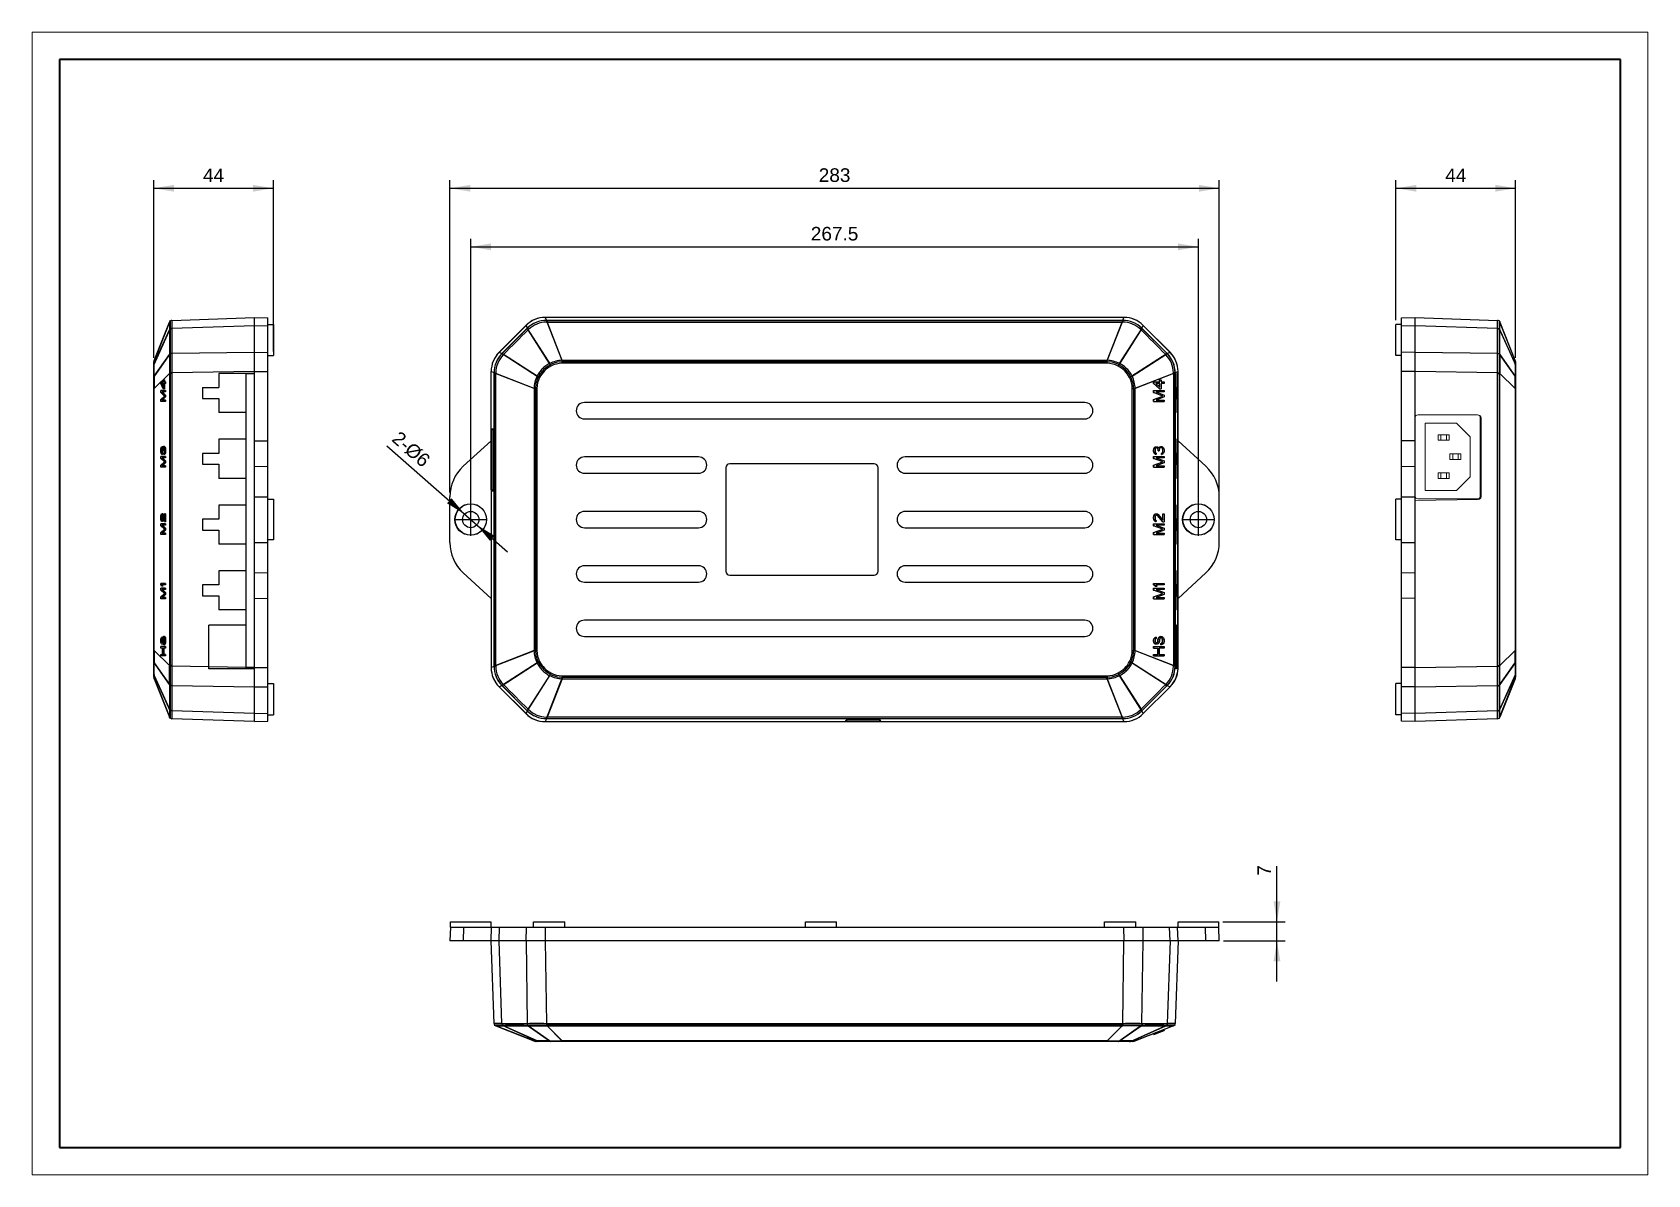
# Model space of a CAD drawing. Header units: millimetres. Extents: x -297 to 297, y -210 to 210.
import ezdxf

# ---------------------------------------------------------------- set-up
doc = ezdxf.new("R2010")
doc.units = ezdxf.units.MM
doc.layers.get('0').update_dxf_attribs({"lineweight": 20})
doc.layers.add('粗实线层', color=7, linetype='Continuous', lineweight=35)
doc.layers.add('细实线层', color=7, linetype='Continuous', lineweight=18)
doc.styles.add('标准', font='')
doc.styles.get('标准').set_extended_font_data('arial')
doc.dimstyles.new('标准', dxfattribs={"dimscale": 1.5, "dimtxt": 3.333333, "dimasz": 5, "dimexe": 2, "dimexo": 1, "dimgap": 1.5, "dimtad": 1, "dimdec": 1, "dimdsep": 46, "dimtxsty": '标准', "dimcen": 2.5, "dimdle": 10, "dimclrd": 256, "dimclre": 256, "dimclrt": 7, "dimadec": 0, "dimazin": 0, "dimtfac": 0.714286, "dimtdec": 1, "dimtmove": 0, "dimatfit": 3, "dimfxl": 0, "dimtolj": 1, "dimarcsym": 0})

msp = doc.modelspace()

# ---------------------------------------------------------------- blocks, each defined once
blk = doc.blocks.new('*X4')
at = {"lineweight": 25}
for points in [[(-135.78, 131.13), (-128.28, 132.38), (-128.28, 129.88)], [(131.8, 131.13), (124.3, 132.38), (124.3, 129.88)]]:
    blk.add_hatch(color=256, dxfattribs=at).paths.add_polyline_path(points, flags=0)
at = {"linetype": 'Continuous', "lineweight": 25}
for p, q in [((-135.78, 32.37), (-135.78, 134.13)), ((131.8, 32.37), (131.8, 134.13))]:
    blk.add_line(p, q, dxfattribs=at)
at = {"lineweight": 25}
blk.add_line((-135.78, 131.13), (131.8, 131.13), dxfattribs=at)
at = {"color": 7, "lineweight": 25, "insert": (-1.99, 135.93), "char_height": 5, "width": 33.9863, "attachment_point": 5, "style": '标准'}
blk.add_mtext('267.5', dxfattribs=at)
blk = doc.blocks.new('*X5')
at = {"lineweight": 25}
for points in [[(-143.45, 152.66), (-135.95, 153.91), (-135.95, 151.41)], [(139.48, 152.66), (131.98, 153.91), (131.98, 151.41)]]:
    blk.add_hatch(color=256, dxfattribs=at).paths.add_polyline_path(points, flags=0)
at = {"linetype": 'Continuous', "lineweight": 25}
for p, q in [((-143.45, 40.77), (-143.45, 155.66)), ((139.48, 40.77), (139.48, 155.66))]:
    blk.add_line(p, q, dxfattribs=at)
at = {"lineweight": 25}
blk.add_line((-143.45, 152.66), (139.48, 152.66), dxfattribs=at)
at = {"color": 7, "lineweight": 25, "insert": (-1.99, 157.46), "char_height": 5, "width": 22.2637, "attachment_point": 5, "style": '标准'}
blk.add_mtext('283', dxfattribs=at)
blk = doc.blocks.new('*X6')
at = {"lineweight": 25}
for points in [[(-138.04, 32.85), (-142.85, 38.73), (-144.5, 36.85)], [(-133.52, 28.89), (-127.06, 24.89), (-128.71, 23.01)]]:
    blk.add_hatch(color=256, dxfattribs=at).paths.add_polyline_path(points, flags=0)
blk.add_line((-166.63, 57.91), (-122.24, 19.01), dxfattribs=at)
at = {"color": 7, "lineweight": 25, "insert": (-157.73, 56.69), "char_height": 5, "width": 30.0152, "attachment_point": 5, "rotation": 318.7627, "style": '标准'}
blk.add_mtext('2-%%C6', dxfattribs=at)
blk = doc.blocks.new('*X7')
at = {"lineweight": 25}
for points in [[(160.68, -117.02), (159.43, -109.52), (161.93, -109.52)], [(160.68, -124.02), (159.43, -131.52), (161.93, -131.52)]]:
    blk.add_hatch(color=256, dxfattribs=at).paths.add_polyline_path(points, flags=0)
blk.add_line((160.68, -139.02), (160.68, -96.53), dxfattribs=at)
at = {"linetype": 'Continuous', "lineweight": 25}
for p, q in [((140.8, -117.02), (163.68, -117.02)), ((140.98, -124.02), (163.68, -124.02))]:
    blk.add_line(p, q, dxfattribs=at)
at = {"color": 7, "lineweight": 25, "insert": (155.97, -98.15), "char_height": 5, "width": 10, "attachment_point": 5, "rotation": 90, "style": '标准'}
blk.add_mtext('7', dxfattribs=at)
blk = doc.blocks.new('*X8')
at = {"lineweight": 25}
for points in [[(-252.35, 152.66), (-244.85, 153.91), (-244.85, 151.41)], [(-208.35, 152.66), (-215.85, 153.91), (-215.85, 151.41)]]:
    blk.add_hatch(color=256, dxfattribs=at).paths.add_polyline_path(points, flags=0)
at = {"linetype": 'Continuous', "lineweight": 25}
for p, q in [((-252.35, 90.37), (-252.35, 155.66)), ((-208.35, 92.62), (-208.35, 155.66))]:
    blk.add_line(p, q, dxfattribs=at)
at = {"lineweight": 25}
blk.add_line((-252.35, 152.66), (-208.35, 152.66), dxfattribs=at)
at = {"color": 7, "lineweight": 25, "insert": (-230.35, 157.41), "char_height": 5, "width": 14.6799, "attachment_point": 5, "style": '标准'}
blk.add_mtext('44', dxfattribs=at)
blk = doc.blocks.new('*X9')
at = {"lineweight": 25}
for points in [[(204.44, 152.66), (211.94, 153.91), (211.94, 151.41)], [(248.44, 152.66), (240.94, 153.91), (240.94, 151.41)]]:
    blk.add_hatch(color=256, dxfattribs=at).paths.add_polyline_path(points, flags=0)
at = {"linetype": 'Continuous', "lineweight": 25}
for p, q in [((204.44, 104.12), (204.44, 155.66)), ((248.44, 90.37), (248.44, 155.66))]:
    blk.add_line(p, q, dxfattribs=at)
at = {"lineweight": 25}
blk.add_line((204.44, 152.66), (248.44, 152.66), dxfattribs=at)
at = {"color": 7, "lineweight": 25, "insert": (226.44, 157.41), "char_height": 5, "width": 14.6799, "attachment_point": 5, "style": '标准'}
blk.add_mtext('44', dxfattribs=at)
blk = doc.blocks.new('$CAXA_FRAME_13B17AC1$')
at = {"layer": '粗实线层'}
for p, q in [((-287, 200), (-287, -200)), ((287, 200), (-287, 200)), ((287, -200), (287, 200)), ((-287, -200), (287, -200))]:
    blk.add_line(p, q, dxfattribs=at)
at = {"layer": '细实线层'}
for p, q in [((297, 210), (-297, 210)), ((-297, 210), (-297, -210)), ((297, -210), (297, 210)), ((-297, -210), (297, -210))]:
    blk.add_line(p, q, dxfattribs=at)

# ---------------------------------------------------------------- dimensions: what is measured, and where the dimension line sits
at = {"color": 7, "lineweight": 25}
for base, p1, p2, text, picture, middle in [((-208.35, 152.66), (-252.35, 88.87), (-208.35, 91.12), '44', '*X8', (-230.35, 157.41)), ((139.48, 152.66), (-143.45, 39.27), (139.48, 39.27), '283', '*X5', (-1.99, 157.46)), ((248.44, 152.66), (204.44, 102.62), (248.44, 88.87), '44', '*X9', (226.44, 157.41)), ((131.8, 131.13), (-135.78, 30.87), (131.8, 30.87), '267.5', '*X4', (-1.99, 135.93))]:
    dim = msp.add_linear_dim(base=base, p1=p1, p2=p2, text=text, dimstyle='标准', override={"dimsah": 1, "dimtzin": 0}, dxfattribs=at)
    dim.commit()
    dim.dimension.update_dxf_attribs({"geometry": picture, "text_midpoint": middle})
dim = msp.add_diameter_dim_2p(p1=(-133.52, 28.89), p2=(-138.04, 32.85), text='2-%%C6', dimstyle='标准', override={"dimpost": '%%C<>', "dimsah": 1, "dimtzin": 0}, dxfattribs=at)
dim.commit()
dim.dimension.update_dxf_attribs({"geometry": '*X6', "text_midpoint": (-160.99, 52.97), "dimtype": 163})
dim = msp.add_linear_dim(base=(160.68, -117.02), p1=(139.48, -124.02), p2=(139.3, -117.02), angle=90, text='7', dimstyle='标准', override={"dimsah": 1, "dimtzin": 0}, dxfattribs=at)
dim.commit()
dim.dimension.update_dxf_attribs({"geometry": '*X7', "text_midpoint": (155.97, -98.15)})

# ---------------------------------------------------------------- linework, layer by layer
at = {"color": 7, "lineweight": 25}
for p, q in [((-246.35, 104.08), (-252.35, 88.87)), ((-246.35, 101.15), (-252.35, 87.8)), ((-252.14, 89.4), (-246.59, 103.47)), ((-246.35, 104.08), (-246.35, -42.34)), ((-246.35, -42.34), (-246.35, 104.08)), ((-245.69, 104.1), (-215.35, 105.16)), ((-245.69, 101.18), (-215.35, 102.24)), ((-215.35, -43.42), (-215.35, 105.16)), ((-215.35, 105.16), (-210.35, 104.99)), ((-215.35, 102.24), (-210.35, 102.06)), ((-210.35, 39.27), (-210.35, 104.99)), ((-210.35, 102.62), (-208.35, 102.62)), ((-208.35, 102.62), (-208.35, 91.12)), ((-115.51, 102.24), (-125.35, 92.39)), ((-125.35, 92.33), (-115.45, 102.24)), ((-115, 101.15), (-124.27, 91.89)), ((-115, 101.15), (-124.27, 91.89)), ((-124.19, 92), (-115.12, 101.07)), ((-115.45, 102.24), (-115.01, 101.18)), ((-115.12, 101.07), (-115.01, 101.18)), ((-115.12, 101.07), (-114.66, 100.62)), ((-115, 101.15), (-106.49, 87.8)), ((104.46, 105.16), (-108.44, 105.16)), ((-108.38, 105.16), (-107.94, 104.1)), ((-107.95, 103.47), (-107.7, 103.47)), ((-107.94, 104.1), (-107.7, 104.1)), ((-107.93, 104.08), (-101.99, 88.87)), ((103.96, 104.08), (-107.93, 104.08)), ((103.96, 104.08), (-107.93, 104.08)), ((-107.7, 104.1), (-107.7, 103.47)), ((-107.7, 104.1), (103.72, 104.1)), ((-102.2, 89.4), (-107.7, 103.47)), ((-107.7, 103.47), (103.72, 103.47)), ((103.96, 104.08), (98.01, 88.87)), ((98.22, 89.4), (103.72, 103.47)), ((111.03, 101.15), (102.52, 87.8)), ((103.72, 104.1), (103.72, 103.47)), ((103.72, 104.1), (103.97, 104.1)), ((103.72, 103.47), (103.98, 103.47)), ((103.97, 104.1), (104.41, 105.16)), ((111.14, 101.07), (110.69, 100.62)), ((120.29, 91.89), (111.03, 101.15)), ((120.29, 91.89), (111.03, 101.15)), ((111.04, 101.18), (111.47, 102.24)), ((111.04, 101.18), (111.14, 101.07)), ((111.14, 101.07), (120.22, 92)), ((111.47, 102.24), (121.38, 92.33)), ((121.38, 92.39), (111.53, 102.24)), ((204.44, 91.12), (204.44, 102.62)), ((206.44, 102.62), (204.44, 102.62)), ((206.44, 104.99), (211.44, 105.16)), ((206.44, 39.27), (206.44, 104.99)), ((206.44, 102.06), (211.44, 102.24)), ((211.44, -43.42), (211.44, 105.16)), ((211.44, 105.16), (241.78, 104.1)), ((211.44, 102.24), (241.78, 101.18)), ((242.44, 104.08), (242.44, -42.34)), ((242.44, 104.08), (242.44, -42.34)), ((242.44, 104.08), (248.44, 88.87)), ((242.44, 101.15), (248.44, 87.8)), ((248.23, 89.4), (242.68, 103.47)), ((-252.15, 88.23), (-246.58, 100.62)), ((-246.58, 100.73), (-246.58, 100.62)), ((-114.66, 100.62), (-114.55, 100.73)), ((-106.77, 88.23), (-114.66, 100.62)), ((102.8, 88.23), (110.69, 100.62)), ((110.58, 100.73), (110.69, 100.62)), ((242.68, 100.62), (242.68, 100.73)), ((248.24, 88.23), (242.68, 100.62)), ((-246.35, 91.89), (-252.35, 83.3)), ((-252.15, 83.58), (-246.58, 91.54)), ((-246.58, 91.54), (-246.58, 91.44)), ((-215.35, 92.33), (-245.69, 91.89)), ((-215.35, 92.39), (-210.35, 92.32)), ((-210.35, 91.12), (-208.35, 91.12)), ((-124.29, 91.89), (-125.35, 92.33)), ((-124.29, 91.89), (-124.19, 92)), ((-124.27, 91.89), (-110.95, 83.3)), ((-124.19, 92), (-123.74, 91.54)), ((-123.85, 91.44), (-123.74, 91.54)), ((-111.39, 83.58), (-123.74, 91.54)), ((-102.2, 88.3), (-102.2, 89.4)), ((98.22, 89.4), (-102.2, 89.4)), ((98.22, 88.3), (98.22, 89.4)), ((120.29, 91.89), (106.98, 83.3)), ((107.41, 83.58), (119.77, 91.54)), ((120.22, 92), (119.77, 91.54)), ((119.77, 91.54), (119.87, 91.44)), ((120.22, 92), (120.32, 91.89)), ((121.38, 92.33), (120.32, 91.89)), ((206.44, 91.12), (204.44, 91.12)), ((211.44, 92.39), (206.44, 92.32)), ((241.78, 91.89), (211.44, 92.33)), ((242.44, 91.89), (248.44, 83.3)), ((242.68, 91.44), (242.68, 91.54)), ((248.24, 83.58), (242.68, 91.54)), ((-252.35, 88.87), (-252.35, -27.13)), ((-252.35, -27.12), (-252.35, 88.87)), ((-252.35, -26.56), (-252.35, 88.3)), ((-246.35, 84.82), (-252.35, 78.87)), ((-246.59, 84.58), (-252.14, 79.08)), ((-246.59, 84.84), (-246.59, -23.09)), ((-245.69, 84.83), (-246.59, 84.84)), ((-245.69, 84.58), (-246.59, 84.58)), ((-215.35, 85.27), (-245.69, 84.83)), ((-245.69, 84.58), (-245.69, -22.84)), ((-228.45, 84.57), (-228.45, 79.37)), ((-215.35, 84.57), (-228.45, 84.57)), ((-215.35, 84.47), (-218.35, 84.37)), ((-218.35, -23.82), (-218.35, 84.37)), ((-217.35, 84.4), (-217.35, 84.57)), ((-215.35, 85.32), (-210.35, 85.25)), ((-128.28, 41.71), (-128.28, 85.32)), ((-127.22, 84.83), (-128.28, 85.27)), ((-127.22, 84.58), (-127.22, 84.83)), ((-127.22, -22.84), (-127.22, 84.58)), ((-127.22, 84.58), (-126.59, 84.58)), ((-127.2, 84.82), (-127.2, -23.08)), ((-127.2, 84.82), (-127.2, -23.08)), ((-127.2, 84.82), (-111.99, 78.87)), ((-126.59, 84.58), (-126.58, 84.84)), ((-126.59, -22.84), (-126.59, 84.58)), ((-112.52, 79.08), (-126.59, 84.58)), ((-110.44, 83.09), (-111.39, 83.58)), ((-106.27, 87.29), (-106.77, 88.23)), ((98.22, 88.3), (-102.2, 88.3)), ((98.01, 88.87), (-101.99, 88.87)), ((98.01, 88.87), (-101.99, 88.87)), ((102.3, 87.29), (102.8, 88.23)), ((106.47, 83.09), (107.41, 83.58)), ((123.22, 84.82), (108.01, 78.87)), ((122.61, 84.58), (108.54, 79.08)), ((122.61, 84.84), (122.61, 84.58)), ((123.24, 84.58), (122.61, 84.58)), ((122.61, 84.58), (122.61, -22.84)), ((123.22, -23.08), (123.22, 84.82)), ((123.22, -23.08), (123.22, 84.82)), ((124.3, 85.27), (123.24, 84.83)), ((123.24, 84.83), (123.24, 84.58)), ((123.24, 84.58), (123.24, -22.84)), ((124.3, 84.57), (123.85, 84.57)), ((123.85, 84.57), (123.85, 79.37)), ((124.3, 84.47), (123.85, 84.47)), ((124.2, 84.37), (123.85, 84.37)), ((124.3, 84.47), (124.2, 84.37)), ((124.2, -23.58), (124.2, 84.37)), ((124.3, -23.58), (124.3, 85.32)), ((211.44, 85.32), (206.44, 85.25)), ((241.78, 84.83), (211.44, 85.27)), ((241.78, 84.83), (242.68, 84.84)), ((241.78, -22.84), (241.78, 84.58)), ((241.78, 84.58), (242.68, 84.58)), ((242.44, 84.82), (248.44, 78.87)), ((242.68, -23.09), (242.68, 84.84)), ((248.23, 79.08), (242.68, 84.58)), ((248.24, 88.31), (248.24, 88.23)), ((248.44, 88.87), (248.44, -27.13)), ((248.44, 88.87), (248.44, -27.12)), ((248.44, 88.3), (248.44, -26.56)), ((-252.35, 79.08), (-252.14, 79.08)), ((-252.14, -17.34), (-252.14, 79.08)), ((-249.74, 80.94), (-249.74, 81.44)), ((-249.74, 81.44), (-248.89, 81.44)), ((-248.89, 78.94), (-249.74, 80.94)), ((-249.74, 77.52), (-249.74, 78.27)), ((-247.99, 78.27), (-249.74, 78.27)), ((-248.42, 76.27), (-249.74, 77.52)), ((-249.49, 80.94), (-248.89, 79.52)), ((-248.89, 80.94), (-249.49, 80.94)), ((-249.42, 77.77), (-248.27, 76.6)), ((-247.99, 77.77), (-249.42, 77.77)), ((-249.21, 80.94), (-248.89, 80.19)), ((-248.89, 80.19), (-249.21, 80.94)), ((-249.14, 77.77), (-247.99, 76.6)), ((-249.14, 77.77), (-247.99, 76.6)), ((-248.89, 81.44), (-248.89, 82.27)), ((-248.43, 82.27), (-248.89, 82.27)), ((-248.89, 79.52), (-248.89, 80.94)), ((-248.43, 78.94), (-248.89, 78.94)), ((-248.71, 82.27), (-248.71, 81.44)), ((-247.99, 81.44), (-248.71, 81.44)), ((-248.71, 80.94), (-248.71, 78.94)), ((-247.99, 80.94), (-248.71, 80.94)), ((-248.43, 82.27), (-248.43, 81.44)), ((-248.43, 82.27), (-248.43, 81.44)), ((-248.43, 80.94), (-248.43, 78.94)), ((-248.43, 80.94), (-248.43, 78.94)), ((-248.27, 81.44), (-248.27, 80.94)), ((-248.27, 78.27), (-248.27, 77.77)), ((-247.99, 81.44), (-247.99, 80.94)), ((-247.99, 81.44), (-247.99, 80.94)), ((-247.99, 78.27), (-247.99, 77.77)), ((-247.99, 78.27), (-247.99, 77.77)), ((-234.45, 79.37), (-234.45, 75.37)), ((-234.45, 79.37), (-228.45, 79.37)), ((-112.52, 79.08), (-112.52, -17.34)), ((-111.42, 79.08), (-112.52, 79.08)), ((-111.99, 78.87), (-111.99, -17.13)), ((-111.99, 78.87), (-111.99, -17.13)), ((-111.42, 79.08), (-111.42, -17.34)), ((107.44, 79.08), (108.54, 79.08)), ((107.44, -17.34), (107.44, 79.08)), ((108.01, -17.13), (108.01, 78.87)), ((108.01, -17.13), (108.01, 78.87)), ((108.54, -17.34), (108.54, 79.08)), ((115.33, 81.44), (117.58, 81.44)), ((115.33, 80.94), (115.33, 81.44)), ((115.33, 80.94), (115.33, 81.44)), ((115.33, 80.94), (115.44, 80.94)), ((117.47, 78.94), (115.33, 80.94)), ((117.47, 78.94), (115.33, 80.94)), ((115.33, 78.27), (119.16, 78.27)), ((115.33, 77.52), (115.33, 78.27)), ((115.33, 77.52), (115.33, 78.27)), ((115.33, 77.52), (115.44, 77.52)), ((118.66, 76.27), (115.33, 77.52)), ((118.66, 76.27), (115.33, 77.52)), ((115.44, 80.94), (115.44, 81.44)), ((117.58, 78.94), (115.44, 80.94)), ((115.44, 77.52), (115.44, 78.27)), ((118.77, 76.27), (115.44, 77.52)), ((117.58, 80.94), (116.08, 80.94)), ((116.08, 80.94), (117.58, 79.52)), ((119.16, 77.77), (116.24, 77.77)), ((116.24, 77.77), (119.16, 76.6)), ((117.47, 82.27), (118.06, 82.27)), ((117.47, 81.44), (117.47, 82.27)), ((117.47, 81.44), (117.47, 82.27)), ((117.47, 80.94), (117.47, 79.63)), ((117.47, 79.63), (117.47, 80.94)), ((117.47, 78.94), (118.06, 78.94)), ((117.58, 81.44), (117.58, 82.27)), ((117.58, 79.52), (117.58, 80.94)), ((118.06, 82.27), (118.06, 81.44)), ((118.06, 81.44), (119.16, 81.44)), ((119.16, 80.94), (118.06, 80.94)), ((118.06, 80.94), (118.06, 78.94)), ((119.16, 81.44), (119.16, 80.94)), ((119.16, 78.27), (119.16, 77.77)), ((123.64, 79.37), (123.85, 79.37)), ((123.64, 79.37), (123.64, 75.37)), ((248.23, 79.08), (248.23, -17.34)), ((248.44, 79.08), (248.23, 79.08)), ((-249.74, 75.02), (-248.42, 76.27)), ((-249.74, 74.27), (-249.74, 75.02)), ((-247.99, 74.27), (-249.74, 74.27)), ((-248.27, 75.94), (-249.42, 74.77)), ((-247.99, 74.77), (-249.42, 74.77)), ((-247.99, 75.94), (-249.14, 74.77)), ((-247.99, 75.94), (-249.14, 74.77)), ((-248.27, 76.6), (-248.27, 75.94)), ((-247.99, 76.6), (-248.27, 76.6)), ((-247.99, 75.94), (-248.27, 75.94)), ((-248.27, 74.77), (-248.27, 74.27)), ((-247.99, 76.6), (-247.99, 75.94)), ((-247.99, 76.6), (-247.99, 75.94)), ((-247.99, 74.77), (-247.99, 74.27)), ((-247.99, 74.77), (-247.99, 74.27)), ((-234.45, 75.37), (-228.45, 75.37)), ((-228.45, 75.37), (-228.45, 70.17)), ((90.01, 73.87), (-93.99, 73.87)), ((115.33, 75.02), (118.66, 76.27)), ((115.33, 75.02), (118.66, 76.27)), ((115.33, 75.02), (115.44, 75.02)), ((115.33, 74.27), (115.33, 75.02)), ((115.33, 74.27), (115.33, 75.02)), ((115.33, 74.27), (119.16, 74.27)), ((115.44, 75.02), (118.77, 76.27)), ((115.44, 74.27), (115.44, 75.02)), ((119.16, 75.94), (116.24, 74.77)), ((116.24, 74.77), (119.16, 74.77)), ((119.16, 76.6), (119.16, 75.94)), ((119.16, 74.77), (119.16, 74.27)), ((123.64, 75.37), (123.85, 75.37)), ((123.85, 75.37), (123.85, 70.17)), ((-218.35, 70.17), (-228.45, 70.17)), ((-93.99, 67.87), (90.01, 67.87)), ((124.2, 70.17), (123.85, 70.17)), ((-228.45, 60.37), (-228.45, 55.17)), ((-218.35, 60.37), (-228.45, 60.37)), ((-215.35, 59.85), (-210.35, 59.78)), ((-138.53, 50.46), (-128.28, 59.85)), ((-128.28, 64.27), (-127.56, 64.27)), ((-128.28, 64.03), (-128.18, 63.94)), ((-128.28, 64.03), (-127.56, 64.03)), ((-128.18, 63.94), (-128.18, 41.81)), ((-127.56, 63.94), (-128.18, 63.94)), ((-127.56, 64.27), (-127.56, 41.47)), ((124.2, 60.37), (123.85, 60.37)), ((123.85, 60.37), (123.85, 55.17)), ((134.56, 50.46), (124.3, 59.85)), ((211.44, 59.85), (206.44, 59.78)), ((-249.74, 56.32), (-249.71, 56.9)), ((-249.74, 56.15), (-249.74, 56.32)), ((-249.71, 55.57), (-249.74, 56.15)), ((-249.74, 53.32), (-249.74, 54.07)), ((-247.99, 54.07), (-249.74, 54.07)), ((-249.71, 56.9), (-249.64, 57.24)), ((-249.64, 55.24), (-249.71, 55.57)), ((-249.64, 57.24), (-249.52, 57.57)), ((-249.52, 54.9), (-249.64, 55.24)), ((-249.55, 56.82), (-249.58, 56.4)), ((-249.58, 56.4), (-249.58, 56.07)), ((-249.3, 56.4), (-249.58, 56.4)), ((-249.58, 56.07), (-249.55, 55.65)), ((-249.3, 56.07), (-249.58, 56.07)), ((-249.49, 57.07), (-249.55, 56.82)), ((-249.27, 56.82), (-249.55, 56.82)), ((-249.55, 55.65), (-249.49, 55.4)), ((-249.27, 55.65), (-249.55, 55.65)), ((-249.52, 57.57), (-249.39, 57.65)), ((-249.39, 54.82), (-249.52, 54.9)), ((-249.39, 57.24), (-249.49, 57.07)), ((-249.21, 57.07), (-249.49, 57.07)), ((-249.49, 55.4), (-249.39, 55.24)), ((-249.21, 55.4), (-249.49, 55.4)), ((-249.42, 53.57), (-248.27, 52.4)), ((-247.99, 53.57), (-249.42, 53.57)), ((-249.05, 57.65), (-249.39, 57.65)), ((-249.39, 55.24), (-249.39, 54.82)), ((-249.11, 55.24), (-249.39, 55.24)), ((-249.11, 54.82), (-249.39, 54.82)), ((-249.33, 57.65), (-249.21, 57.57)), ((-249.21, 57.07), (-249.33, 57.24)), ((-249.27, 56.82), (-249.3, 56.4)), ((-249.27, 56.82), (-249.3, 56.4)), ((-249.3, 56.4), (-249.3, 56.07)), ((-249.3, 56.4), (-249.3, 56.07)), ((-249.3, 56.07), (-249.27, 55.65)), ((-249.3, 56.07), (-249.27, 55.65)), ((-249.21, 57.07), (-249.27, 56.82)), ((-249.21, 57.07), (-249.27, 56.82)), ((-249.27, 55.65), (-249.21, 55.4)), ((-249.27, 55.65), (-249.21, 55.4)), ((-249.21, 57.57), (-249.11, 57.4)), ((-248.93, 57.57), (-249.21, 57.57)), ((-249.14, 56.9), (-249.21, 57.07)), ((-249.21, 55.4), (-249.11, 55.24)), ((-249.21, 55.4), (-249.11, 55.24)), ((-249.08, 56.4), (-249.14, 56.9)), ((-249.14, 53.57), (-247.99, 52.4)), ((-249.14, 53.57), (-247.99, 52.4)), ((-249.11, 57.4), (-249.02, 57.07)), ((-248.96, 57.4), (-249.11, 57.4)), ((-249.11, 55.24), (-249.11, 54.82)), ((-249.11, 55.24), (-249.11, 54.82)), ((-249.08, 56.07), (-249.08, 56.4)), ((-248.68, 56.07), (-249.08, 56.07)), ((-249.05, 57.65), (-248.93, 57.57)), ((-249.05, 57.65), (-248.93, 57.57)), ((-249.02, 57.07), (-248.96, 57.49)), ((-248.96, 57.49), (-248.86, 57.65)), ((-248.92, 56.9), (-248.96, 56.4)), ((-248.96, 56.4), (-248.96, 56.07)), ((-248.68, 56.4), (-248.96, 56.4)), ((-248.86, 57.15), (-248.92, 56.9)), ((-248.65, 56.9), (-248.92, 56.9)), ((-248.86, 57.65), (-248.74, 57.74)), ((-248.74, 57.32), (-248.86, 57.15)), ((-248.58, 57.15), (-248.86, 57.15)), ((-248.33, 57.74), (-248.74, 57.74)), ((-248.61, 57.32), (-248.74, 57.32)), ((-248.65, 56.9), (-248.68, 56.4)), ((-248.65, 56.9), (-248.68, 56.4)), ((-248.68, 56.4), (-248.68, 56.07)), ((-248.68, 56.4), (-248.68, 56.07)), ((-248.58, 57.15), (-248.65, 56.9)), ((-248.58, 57.15), (-248.65, 56.9)), ((-248.61, 57.74), (-248.52, 57.65)), ((-248.55, 57.24), (-248.61, 57.32)), ((-248.61, 55.15), (-248.55, 55.24)), ((-248.61, 54.74), (-248.61, 55.15)), ((-248.52, 54.82), (-248.61, 54.74)), ((-248.33, 54.74), (-248.61, 54.74)), ((-248.49, 57.07), (-248.55, 57.24)), ((-248.55, 55.24), (-248.49, 55.4)), ((-248.52, 57.65), (-248.42, 57.49)), ((-248.24, 57.65), (-248.52, 57.65)), ((-248.42, 54.99), (-248.52, 54.82)), ((-248.24, 54.82), (-248.52, 54.82)), ((-248.46, 56.9), (-248.49, 57.07)), ((-248.49, 55.4), (-248.46, 55.57)), ((-248.42, 56.49), (-248.46, 56.9)), ((-248.46, 55.57), (-248.42, 55.99)), ((-248.42, 57.49), (-248.36, 57.24)), ((-248.15, 57.49), (-248.42, 57.49)), ((-248.42, 55.99), (-248.42, 56.49)), ((-248.36, 55.24), (-248.42, 54.99)), ((-248.15, 54.99), (-248.42, 54.99)), ((-248.36, 57.24), (-248.3, 56.9)), ((-248.08, 57.24), (-248.36, 57.24)), ((-248.3, 55.57), (-248.36, 55.24)), ((-248.08, 55.24), (-248.36, 55.24)), ((-248.33, 57.74), (-248.24, 57.65)), ((-248.33, 57.74), (-248.24, 57.65)), ((-248.24, 54.82), (-248.33, 54.74)), ((-248.24, 54.82), (-248.33, 54.74)), ((-248.3, 56.9), (-248.27, 56.57)), ((-248.02, 56.9), (-248.3, 56.9)), ((-248.27, 55.9), (-248.3, 55.57)), ((-248.02, 55.57), (-248.3, 55.57)), ((-248.27, 56.57), (-248.27, 55.9)), ((-247.99, 56.57), (-248.27, 56.57)), ((-247.99, 55.9), (-248.27, 55.9)), ((-248.27, 54.07), (-248.27, 53.57)), ((-248.24, 57.65), (-248.15, 57.49)), ((-248.24, 57.65), (-248.15, 57.49)), ((-248.15, 54.99), (-248.24, 54.82)), ((-248.15, 54.99), (-248.24, 54.82)), ((-248.15, 57.49), (-248.08, 57.24)), ((-248.15, 57.49), (-248.08, 57.24)), ((-248.08, 55.24), (-248.15, 54.99)), ((-248.08, 55.24), (-248.15, 54.99)), ((-248.08, 57.24), (-248.02, 56.9)), ((-248.08, 57.24), (-248.02, 56.9)), ((-248.02, 55.57), (-248.08, 55.24)), ((-248.02, 55.57), (-248.08, 55.24)), ((-248.02, 56.9), (-247.99, 56.57)), ((-248.02, 56.9), (-247.99, 56.57)), ((-247.99, 55.9), (-248.02, 55.57)), ((-247.99, 55.9), (-248.02, 55.57)), ((-247.99, 56.57), (-247.99, 55.9)), ((-247.99, 56.57), (-247.99, 55.9)), ((-247.99, 54.07), (-247.99, 53.57)), ((-247.99, 54.07), (-247.99, 53.57)), ((-234.45, 55.17), (-234.45, 51.17)), ((-228.45, 55.17), (-234.45, 55.17)), ((-51.99, 53.87), (-93.99, 53.87)), ((90.01, 53.87), (24.01, 53.87)), ((115.33, 56.32), (115.41, 56.9)), ((115.33, 56.32), (115.41, 56.9)), ((115.33, 56.32), (115.44, 56.32)), ((115.33, 56.15), (115.33, 56.32)), ((115.33, 56.15), (115.33, 56.32)), ((115.33, 56.15), (115.44, 56.15)), ((115.41, 55.57), (115.33, 56.15)), ((115.41, 55.57), (115.33, 56.15)), ((115.33, 54.07), (119.16, 54.07)), ((115.33, 53.32), (115.33, 54.07)), ((115.33, 53.32), (115.33, 54.07)), ((115.41, 56.9), (115.57, 57.24)), ((115.41, 56.9), (115.57, 57.24)), ((115.41, 56.9), (115.52, 56.9)), ((115.41, 55.57), (115.52, 55.57)), ((115.57, 55.24), (115.41, 55.57)), ((115.57, 55.24), (115.41, 55.57)), ((115.44, 56.32), (115.52, 56.9)), ((115.44, 56.15), (115.44, 56.32)), ((115.52, 55.57), (115.44, 56.15)), ((115.44, 53.32), (115.44, 54.07)), ((115.52, 56.9), (115.68, 57.24)), ((115.68, 55.24), (115.52, 55.57)), ((115.57, 57.24), (115.89, 57.57)), ((115.57, 57.24), (115.89, 57.57)), ((115.57, 57.24), (115.68, 57.24)), ((115.57, 55.24), (115.68, 55.24)), ((115.89, 54.9), (115.57, 55.24)), ((115.89, 54.9), (115.57, 55.24)), ((115.68, 57.24), (116, 57.57)), ((116, 54.9), (115.68, 55.24)), ((115.92, 56.82), (115.84, 56.4)), ((115.84, 56.4), (115.84, 56.07)), ((115.84, 56.07), (115.92, 55.65)), ((115.89, 57.57), (116, 57.57)), ((115.89, 54.9), (116, 54.9)), ((116.08, 57.07), (115.92, 56.82)), ((115.92, 55.65), (116.08, 55.4)), ((116, 57.57), (116.31, 57.65)), ((116.31, 54.82), (116, 54.9)), ((116.31, 57.24), (116.08, 57.07)), ((116.08, 55.4), (116.31, 55.24)), ((119.16, 53.57), (116.24, 53.57)), ((116.24, 53.57), (119.16, 52.4)), ((116.31, 57.65), (116.47, 57.65)), ((116.47, 57.24), (116.31, 57.24)), ((116.31, 55.24), (116.31, 54.82)), ((116.68, 57.07), (116.45, 57.19)), ((116.68, 57.07), (116.45, 57.19)), ((116.47, 57.65), (116.79, 57.57)), ((116.79, 57.07), (116.47, 57.24)), ((116.84, 56.9), (116.68, 57.07)), ((116.84, 56.9), (116.68, 57.07)), ((116.79, 57.57), (117.03, 57.4)), ((116.95, 56.9), (116.79, 57.07)), ((116.84, 56.9), (116.95, 56.9)), ((117, 56.4), (116.84, 56.9)), ((117, 56.4), (116.84, 56.9)), ((117.11, 56.4), (116.95, 56.9)), ((117, 56.4), (117.11, 56.4)), ((117, 56.07), (117, 56.4)), ((117, 56.07), (117, 56.4)), ((117, 56.07), (117.42, 56.07)), ((117.03, 57.4), (117.26, 57.07)), ((117.11, 56.07), (117.11, 56.4)), ((117.19, 57.17), (117.31, 57.49)), ((117.19, 57.17), (117.31, 57.49)), ((117.26, 57.07), (117.42, 57.49)), ((117.31, 57.49), (117.55, 57.65)), ((117.31, 57.49), (117.55, 57.65)), ((117.31, 57.49), (117.42, 57.49)), ((117.42, 57.49), (117.66, 57.65)), ((117.5, 56.9), (117.42, 56.4)), ((117.42, 56.4), (117.42, 56.07)), ((117.66, 57.15), (117.5, 56.9)), ((117.55, 57.65), (117.66, 57.65)), ((117.66, 57.65), (117.98, 57.74)), ((117.98, 57.32), (117.66, 57.15)), ((117.98, 57.74), (118.29, 57.74)), ((118.29, 57.32), (117.98, 57.32)), ((118.18, 55.15), (118.34, 55.24)), ((118.18, 55.15), (118.29, 55.15)), ((118.18, 54.74), (118.18, 55.15)), ((118.18, 54.74), (118.18, 55.15)), ((118.18, 54.74), (118.29, 54.74)), ((118.34, 57.24), (118.27, 57.28)), ((118.34, 57.24), (118.27, 57.28)), ((118.29, 57.74), (118.53, 57.65)), ((118.45, 57.24), (118.29, 57.32)), ((118.29, 55.15), (118.45, 55.24)), ((118.29, 54.74), (118.29, 55.15)), ((118.53, 54.82), (118.29, 54.74)), ((118.5, 57.07), (118.34, 57.24)), ((118.5, 57.07), (118.34, 57.24)), ((118.34, 55.24), (118.5, 55.4)), ((118.34, 55.24), (118.5, 55.4)), ((118.61, 57.07), (118.45, 57.24)), ((118.45, 55.24), (118.61, 55.4)), ((118.5, 57.07), (118.61, 57.07)), ((118.58, 56.9), (118.5, 57.07)), ((118.58, 56.9), (118.5, 57.07)), ((118.5, 55.4), (118.58, 55.57)), ((118.5, 55.4), (118.58, 55.57)), ((118.5, 55.4), (118.61, 55.4)), ((118.53, 57.65), (118.77, 57.49)), ((118.77, 54.99), (118.53, 54.82)), ((118.58, 56.9), (118.69, 56.9)), ((118.66, 56.49), (118.58, 56.9)), ((118.66, 56.49), (118.58, 56.9)), ((118.58, 55.57), (118.66, 55.99)), ((118.58, 55.57), (118.66, 55.99)), ((118.58, 55.57), (118.69, 55.57)), ((118.69, 56.9), (118.61, 57.07)), ((118.61, 55.4), (118.69, 55.57)), ((118.66, 56.49), (118.77, 56.49)), ((118.66, 55.99), (118.66, 56.49)), ((118.66, 55.99), (118.66, 56.49)), ((118.66, 55.99), (118.77, 55.99)), ((118.77, 56.49), (118.69, 56.9)), ((118.69, 55.57), (118.77, 55.99)), ((118.77, 57.49), (118.93, 57.24)), ((118.77, 55.99), (118.77, 56.49)), ((118.93, 55.24), (118.77, 54.99)), ((118.93, 57.24), (119.09, 56.9)), ((119.09, 55.57), (118.93, 55.24)), ((119.09, 56.9), (119.16, 56.57)), ((119.16, 55.9), (119.09, 55.57)), ((119.16, 56.57), (119.16, 55.9)), ((119.16, 54.07), (119.16, 53.57)), ((123.85, 55.17), (123.64, 55.17)), ((123.64, 55.17), (123.64, 51.17)), ((123.8, 55.17), (123.8, 51.17)), ((-248.42, 52.07), (-249.74, 53.32)), ((-249.74, 50.82), (-248.42, 52.07)), ((-249.74, 50.07), (-249.74, 50.82)), ((-247.99, 50.07), (-249.74, 50.07)), ((-248.27, 51.74), (-249.42, 50.57)), ((-247.99, 50.57), (-249.42, 50.57)), ((-247.99, 51.74), (-249.14, 50.57)), ((-247.99, 51.74), (-249.14, 50.57)), ((-248.27, 52.4), (-248.27, 51.74)), ((-247.99, 52.4), (-248.27, 52.4)), ((-247.99, 51.74), (-248.27, 51.74)), ((-248.27, 50.57), (-248.27, 50.07)), ((-247.99, 52.4), (-247.99, 51.74)), ((-247.99, 52.4), (-247.99, 51.74)), ((-247.99, 50.57), (-247.99, 50.07)), ((-247.99, 50.57), (-247.99, 50.07)), ((-234.45, 51.17), (-228.45, 51.17)), ((-228.45, 51.17), (-228.45, 45.97)), ((-215.35, 50.46), (-210.35, 50.33)), ((-93.99, 47.87), (-51.99, 47.87)), ((-41.99, 49.87), (-41.99, 11.87)), ((12.51, 51.37), (-40.49, 51.37)), ((14.01, 11.87), (14.01, 49.87)), ((24.01, 47.87), (90.01, 47.87)), ((115.33, 53.32), (115.44, 53.32)), ((118.66, 52.07), (115.33, 53.32)), ((118.66, 52.07), (115.33, 53.32)), ((115.33, 50.82), (118.66, 52.07)), ((115.33, 50.82), (118.66, 52.07)), ((115.33, 50.82), (115.44, 50.82)), ((115.33, 50.07), (115.33, 50.82)), ((115.33, 50.07), (115.33, 50.82)), ((115.33, 50.07), (119.16, 50.07)), ((118.77, 52.07), (115.44, 53.32)), ((115.44, 50.82), (118.77, 52.07)), ((115.44, 50.07), (115.44, 50.82)), ((119.16, 51.74), (116.24, 50.57)), ((116.24, 50.57), (119.16, 50.57)), ((119.16, 52.4), (119.16, 51.74)), ((119.16, 50.57), (119.16, 50.07)), ((123.64, 51.17), (123.85, 51.17)), ((123.85, 51.17), (123.85, 45.97)), ((206.44, 50.33), (211.44, 50.46)), ((-218.35, 45.97), (-228.45, 45.97)), ((-128.28, 41.71), (-128.18, 41.81)), ((-128.28, 41.71), (-127.56, 41.71)), ((-128.18, 41.81), (-127.56, 41.81)), ((124.2, 45.97), (123.85, 45.97)), ((-228.45, 36.17), (-228.45, 30.97)), ((-218.35, 36.17), (-228.45, 36.17)), ((-215.35, 39.27), (-210.35, 39.27)), ((-210.35, 22.47), (-210.35, 39.27)), ((-210.35, 38.37), (-208.35, 38.37)), ((-208.35, 38.37), (-208.35, 23.37)), ((-143.45, 22.47), (-143.45, 39.27)), ((-135.78, 24.87), (-135.78, 36.87)), ((-128.28, 41.47), (-128.28, -23.58)), ((-128.28, 41.47), (-127.56, 41.47)), ((124.2, 36.17), (123.85, 36.17)), ((123.85, 36.17), (123.85, 30.97)), ((131.8, 24.87), (131.8, 36.87)), ((139.48, 22.47), (139.48, 39.27)), ((204.44, 23.37), (204.44, 38.37)), ((206.44, 38.37), (204.44, 38.37)), ((206.44, 22.47), (206.44, 39.27)), ((206.44, 39.27), (211.44, 39.27)), ((-249.74, 31.76), (-249.71, 32.26)), ((-249.74, 31.43), (-249.74, 31.76)), ((-249.71, 30.84), (-249.74, 31.43)), ((-249.71, 32.26), (-249.64, 32.59)), ((-249.64, 30.51), (-249.71, 30.84)), ((-249.64, 32.59), (-249.52, 32.93)), ((-249.52, 30.18), (-249.64, 30.51)), ((-249.55, 32.09), (-249.58, 31.68)), ((-249.58, 31.68), (-249.58, 31.34)), ((-249.3, 31.68), (-249.58, 31.68)), ((-249.58, 31.34), (-249.55, 30.93)), ((-249.3, 31.34), (-249.58, 31.34)), ((-249.49, 32.34), (-249.55, 32.09)), ((-249.27, 32.09), (-249.55, 32.09)), ((-249.55, 30.93), (-249.49, 30.68)), ((-249.27, 30.93), (-249.55, 30.93)), ((-249.52, 32.93), (-249.39, 33.01)), ((-249.39, 30.09), (-249.52, 30.18)), ((-249.39, 32.51), (-249.49, 32.34)), ((-249.21, 32.34), (-249.49, 32.34)), ((-249.49, 30.68), (-249.39, 30.51)), ((-249.21, 30.68), (-249.49, 30.68)), ((-249.05, 33.01), (-249.39, 33.01)), ((-249.39, 30.51), (-249.39, 30.09)), ((-249.11, 30.51), (-249.39, 30.51)), ((-249.11, 30.09), (-249.39, 30.09)), ((-249.33, 33.01), (-249.21, 32.93)), ((-249.21, 32.34), (-249.33, 32.51)), ((-249.27, 32.09), (-249.3, 31.68)), ((-249.27, 32.09), (-249.3, 31.68)), ((-249.3, 31.68), (-249.3, 31.34)), ((-249.3, 31.68), (-249.3, 31.34)), ((-249.3, 31.34), (-249.27, 30.93)), ((-249.3, 31.34), (-249.27, 30.93)), ((-249.21, 32.34), (-249.27, 32.09)), ((-249.21, 32.34), (-249.27, 32.09)), ((-249.27, 30.93), (-249.21, 30.68)), ((-249.27, 30.93), (-249.21, 30.68)), ((-249.21, 32.93), (-249.11, 32.76)), ((-248.93, 32.93), (-249.21, 32.93)), ((-248.42, 30.01), (-249.21, 32.34)), ((-249.21, 30.68), (-249.11, 30.51)), ((-249.21, 30.68), (-249.11, 30.51)), ((-249.11, 32.76), (-248.42, 30.68)), ((-248.83, 32.76), (-249.11, 32.76)), ((-249.11, 30.51), (-249.11, 30.09)), ((-249.11, 30.51), (-249.11, 30.09)), ((-249.05, 33.01), (-248.93, 32.93)), ((-249.05, 33.01), (-248.93, 32.93)), ((-248.93, 32.93), (-248.83, 32.76)), ((-248.93, 32.93), (-248.83, 32.76)), ((-248.83, 32.76), (-248.42, 31.52)), ((-248.83, 32.76), (-248.42, 31.52)), ((-248.42, 30.68), (-248.42, 33.01)), ((-247.99, 33.01), (-248.42, 33.01)), ((-247.99, 30.01), (-248.42, 30.01)), ((-248.27, 33.01), (-248.27, 30.01)), ((-247.99, 33.01), (-247.99, 30.01)), ((-247.99, 33.01), (-247.99, 30.01)), ((-234.45, 30.97), (-234.45, 26.97)), ((-228.45, 30.97), (-234.45, 30.97)), ((-141.78, 30.87), (-129.78, 30.87)), ((-51.99, 33.87), (-93.99, 33.87)), ((90.01, 33.87), (24.01, 33.87)), ((115.33, 31.76), (115.41, 32.26)), ((115.33, 31.76), (115.41, 32.26)), ((115.33, 31.76), (115.44, 31.76)), ((115.33, 31.43), (115.33, 31.76)), ((115.33, 31.43), (115.33, 31.76)), ((115.33, 31.43), (115.44, 31.43)), ((115.41, 30.84), (115.33, 31.43)), ((115.41, 30.84), (115.33, 31.43)), ((115.41, 32.26), (115.57, 32.59)), ((115.41, 32.26), (115.57, 32.59)), ((115.41, 32.26), (115.52, 32.26)), ((115.41, 30.84), (115.52, 30.84)), ((115.57, 30.51), (115.41, 30.84)), ((115.57, 30.51), (115.41, 30.84)), ((115.44, 31.76), (115.52, 32.26)), ((115.44, 31.43), (115.44, 31.76)), ((115.52, 30.84), (115.44, 31.43)), ((115.52, 32.26), (115.68, 32.59)), ((115.68, 30.51), (115.52, 30.84)), ((115.57, 32.59), (115.89, 32.93)), ((115.57, 32.59), (115.89, 32.93)), ((115.57, 32.59), (115.68, 32.59)), ((115.57, 30.51), (115.68, 30.51)), ((115.89, 30.18), (115.57, 30.51)), ((115.89, 30.18), (115.57, 30.51)), ((115.68, 32.59), (116, 32.93)), ((116, 30.18), (115.68, 30.51)), ((115.92, 32.09), (115.84, 31.68)), ((115.84, 31.68), (115.84, 31.34)), ((115.84, 31.34), (115.92, 30.93)), ((115.89, 32.93), (116, 32.93)), ((115.89, 30.18), (116, 30.18)), ((116.08, 32.34), (115.92, 32.09)), ((115.92, 30.93), (116.08, 30.68)), ((116, 32.93), (116.31, 33.01)), ((116.31, 30.09), (116, 30.18)), ((116.31, 32.51), (116.08, 32.34)), ((116.08, 30.68), (116.31, 30.51)), ((116.31, 33.01), (116.47, 33.01)), ((116.47, 32.51), (116.31, 32.51)), ((116.31, 30.51), (116.31, 30.09)), ((116.68, 32.34), (116.45, 32.46)), ((116.68, 32.34), (116.45, 32.46)), ((116.47, 33.01), (116.79, 32.93)), ((116.79, 32.34), (116.47, 32.51)), ((118.66, 30.01), (116.68, 32.34)), ((118.66, 30.01), (116.68, 32.34)), ((116.79, 32.93), (117.03, 32.76)), ((118.77, 30.01), (116.79, 32.34)), ((117.03, 32.76), (118.77, 30.68)), ((118.66, 33.01), (119.16, 33.01)), ((118.66, 30.81), (118.66, 33.01)), ((118.66, 30.81), (118.66, 33.01)), ((118.66, 30.01), (119.16, 30.01)), ((118.77, 30.68), (118.77, 33.01)), ((119.16, 33.01), (119.16, 30.01)), ((123.85, 30.97), (123.64, 30.97)), ((123.64, 30.97), (123.64, 26.97)), ((123.8, 30.97), (123.8, 26.97)), ((125.8, 30.87), (137.8, 30.87)), ((-249.74, 28.59), (-249.74, 29.34)), ((-247.99, 29.34), (-249.74, 29.34)), ((-248.42, 27.34), (-249.74, 28.59)), ((-249.74, 26.09), (-248.42, 27.34)), ((-249.74, 25.34), (-249.74, 26.09)), ((-247.99, 25.34), (-249.74, 25.34)), ((-249.42, 28.84), (-248.27, 27.68)), ((-247.99, 28.84), (-249.42, 28.84)), ((-248.27, 27.01), (-249.42, 25.84)), ((-247.99, 25.84), (-249.42, 25.84)), ((-249.14, 28.84), (-247.99, 27.68)), ((-249.14, 28.84), (-247.99, 27.68)), ((-247.99, 27.01), (-249.14, 25.84)), ((-247.99, 27.01), (-249.14, 25.84)), ((-248.27, 29.34), (-248.27, 28.84)), ((-248.27, 27.68), (-248.27, 27.01)), ((-247.99, 27.68), (-248.27, 27.68)), ((-247.99, 27.01), (-248.27, 27.01)), ((-248.27, 25.84), (-248.27, 25.34)), ((-247.99, 29.34), (-247.99, 28.84)), ((-247.99, 29.34), (-247.99, 28.84)), ((-247.99, 27.68), (-247.99, 27.01)), ((-247.99, 27.68), (-247.99, 27.01)), ((-247.99, 25.84), (-247.99, 25.34)), ((-247.99, 25.84), (-247.99, 25.34)), ((-234.45, 26.97), (-228.45, 26.97)), ((-228.45, 26.97), (-228.45, 21.77)), ((-93.99, 27.87), (-51.99, 27.87)), ((24.01, 27.87), (90.01, 27.87)), ((115.33, 29.34), (119.16, 29.34)), ((115.33, 28.59), (115.33, 29.34)), ((115.33, 28.59), (115.33, 29.34)), ((115.33, 28.59), (115.44, 28.59)), ((118.66, 27.34), (115.33, 28.59)), ((118.66, 27.34), (115.33, 28.59)), ((115.33, 26.09), (118.66, 27.34)), ((115.33, 26.09), (118.66, 27.34)), ((115.33, 26.09), (115.44, 26.09)), ((115.33, 25.34), (115.33, 26.09)), ((115.33, 25.34), (115.33, 26.09)), ((115.33, 25.34), (119.16, 25.34)), ((115.44, 28.59), (115.44, 29.34)), ((118.77, 27.34), (115.44, 28.59)), ((115.44, 26.09), (118.77, 27.34)), ((115.44, 25.34), (115.44, 26.09)), ((119.16, 28.84), (116.24, 28.84)), ((116.24, 28.84), (119.16, 27.68)), ((119.16, 27.01), (116.24, 25.84)), ((116.24, 25.84), (119.16, 25.84)), ((119.16, 29.34), (119.16, 28.84)), ((119.16, 27.68), (119.16, 27.01)), ((119.16, 25.84), (119.16, 25.34)), ((123.64, 26.97), (123.85, 26.97)), ((123.85, 26.97), (123.85, 21.77)), ((-218.35, 21.77), (-228.45, 21.77)), ((-215.35, 22.47), (-210.35, 22.47)), ((-208.35, 23.37), (-210.35, 23.37)), ((-210.35, -43.25), (-210.35, 22.47)), ((124.2, 21.77), (123.85, 21.77)), ((206.44, 23.37), (204.44, 23.37)), ((206.44, -43.25), (206.44, 22.47)), ((206.44, 22.47), (211.44, 22.47)), ((-218.35, 12.07), (-228.45, 12.07)), ((-228.45, 12.07), (-228.45, 6.87)), ((-51.99, 13.87), (-93.99, 13.87)), ((90.01, 13.87), (24.01, 13.87)), ((124.2, 12.07), (123.85, 12.07)), ((123.85, 12.07), (123.85, 6.87)), ((-247.99, 7.34), (-249.74, 7.34)), ((-249.74, 6.84), (-249.74, 7.34)), ((-249.52, 6.34), (-249.74, 6.84)), ((-248.99, 6.34), (-249.52, 6.34)), ((-249.49, 6.84), (-249.27, 6.34)), ((-247.99, 6.84), (-249.49, 6.84)), ((-249.21, 6.84), (-248.99, 6.34)), ((-249.21, 6.84), (-248.99, 6.34)), ((-248.27, 7.34), (-248.27, 6.84)), ((-247.99, 7.34), (-247.99, 6.84)), ((-247.99, 7.34), (-247.99, 6.84)), ((-228.45, 6.87), (-234.45, 6.87)), ((-234.45, 6.87), (-234.45, 2.87)), ((-215.35, 11.28), (-210.35, 11.41)), ((-128.28, 1.89), (-138.53, 11.28)), ((-93.99, 7.87), (-51.99, 7.87)), ((-40.49, 10.37), (12.51, 10.37)), ((24.01, 7.87), (90.01, 7.87)), ((115.33, 7.34), (119.16, 7.34)), ((115.33, 6.84), (115.33, 7.34)), ((115.33, 6.84), (115.33, 7.34)), ((115.33, 6.84), (115.44, 6.84)), ((115.89, 6.34), (115.33, 6.84)), ((115.89, 6.34), (115.33, 6.84)), ((115.44, 6.84), (115.44, 7.34)), ((116, 6.34), (115.44, 6.84)), ((115.89, 6.34), (116.63, 6.34)), ((119.16, 6.84), (116.08, 6.84)), ((116.08, 6.84), (116.63, 6.34)), ((119.16, 7.34), (119.16, 6.84)), ((123.85, 6.87), (123.64, 6.87)), ((123.64, 6.87), (123.64, 2.87)), ((123.8, 6.87), (123.8, 2.87)), ((124.3, 1.89), (134.56, 11.28)), ((206.44, 11.41), (211.44, 11.28)), ((-247.99, 5.67), (-249.74, 5.67)), ((-249.74, 4.92), (-249.74, 5.67)), ((-248.42, 3.67), (-249.74, 4.92)), ((-249.74, 2.42), (-248.42, 3.67)), ((-249.74, 1.67), (-249.74, 2.42)), ((-247.99, 1.67), (-249.74, 1.67)), ((-249.42, 5.17), (-248.27, 4)), ((-247.99, 5.17), (-249.42, 5.17)), ((-248.27, 3.34), (-249.42, 2.17)), ((-247.99, 2.17), (-249.42, 2.17)), ((-249.14, 5.17), (-247.99, 4)), ((-249.14, 5.17), (-247.99, 4)), ((-247.99, 3.34), (-249.14, 2.17)), ((-247.99, 3.34), (-249.14, 2.17)), ((-248.27, 5.67), (-248.27, 5.17)), ((-247.99, 4), (-248.27, 4)), ((-248.27, 4), (-248.27, 3.34)), ((-247.99, 3.34), (-248.27, 3.34)), ((-248.27, 2.17), (-248.27, 1.67)), ((-247.99, 5.67), (-247.99, 5.17)), ((-247.99, 5.67), (-247.99, 5.17)), ((-247.99, 4), (-247.99, 3.34)), ((-247.99, 4), (-247.99, 3.34)), ((-247.99, 2.17), (-247.99, 1.67)), ((-247.99, 2.17), (-247.99, 1.67)), ((-234.45, 2.87), (-228.45, 2.87)), ((-228.45, 2.87), (-228.45, -2.33)), ((-215.35, 1.89), (-210.35, 1.97)), ((115.33, 5.67), (119.16, 5.67)), ((115.33, 4.92), (115.33, 5.67)), ((115.33, 4.92), (115.33, 5.67)), ((115.33, 4.92), (115.44, 4.92)), ((118.66, 3.67), (115.33, 4.92)), ((118.66, 3.67), (115.33, 4.92)), ((115.33, 2.42), (118.66, 3.67)), ((115.33, 2.42), (118.66, 3.67)), ((115.33, 2.42), (115.44, 2.42)), ((115.33, 1.67), (115.33, 2.42)), ((115.33, 1.67), (115.33, 2.42)), ((115.33, 1.67), (119.16, 1.67)), ((115.44, 4.92), (115.44, 5.67)), ((118.77, 3.67), (115.44, 4.92)), ((115.44, 2.42), (118.77, 3.67)), ((115.44, 1.67), (115.44, 2.42)), ((119.16, 5.17), (116.24, 5.17)), ((116.24, 5.17), (119.16, 4)), ((119.16, 3.34), (116.24, 2.17)), ((116.24, 2.17), (119.16, 2.17)), ((119.16, 5.67), (119.16, 5.17)), ((119.16, 4), (119.16, 3.34)), ((119.16, 2.17), (119.16, 1.67)), ((123.64, 2.87), (123.85, 2.87)), ((123.85, 2.87), (123.85, -2.33)), ((211.44, 1.89), (206.44, 1.97)), ((-218.35, -2.33), (-228.45, -2.33)), ((124.2, -2.33), (123.85, -2.33)), ((-218.35, -7.93), (-232.05, -7.93)), ((-232.05, -24.03), (-232.05, -7.93)), ((90.01, -6.13), (-93.99, -6.13)), ((124.2, -7.93), (123.72, -7.93)), ((123.72, -23.28), (123.72, -7.93)), ((123.72, -8.33), (123.8, -8.33)), ((123.8, -7.93), (123.8, -8.33)), ((-246.35, -23.08), (-252.35, -17.13)), ((-252.35, -17.34), (-252.14, -17.34)), ((-252.14, -17.34), (-246.59, -22.84)), ((-249.74, -13.45), (-249.71, -13.03)), ((-249.74, -13.87), (-249.74, -13.45)), ((-249.71, -14.2), (-249.74, -13.87)), ((-247.99, -15.87), (-249.74, -15.87)), ((-249.74, -16.37), (-249.74, -15.87)), ((-249.14, -16.37), (-249.74, -16.37)), ((-249.71, -13.03), (-249.61, -12.7)), ((-249.64, -14.53), (-249.71, -14.2)), ((-249.52, -14.87), (-249.64, -14.53)), ((-249.61, -12.7), (-249.49, -12.45)), ((-249.52, -13.12), (-249.55, -13.37)), ((-249.27, -13.37), (-249.55, -13.37)), ((-249.55, -13.37), (-249.55, -13.87)), ((-249.27, -13.87), (-249.55, -13.87)), ((-249.55, -13.87), (-249.52, -14.12)), ((-249.46, -12.95), (-249.52, -13.12)), ((-249.24, -13.12), (-249.52, -13.12)), ((-249.24, -14.12), (-249.52, -14.12)), ((-249.52, -14.12), (-249.46, -14.37)), ((-249.39, -14.95), (-249.52, -14.87)), ((-249.49, -12.45), (-249.39, -12.37)), ((-249.39, -12.87), (-249.46, -12.95)), ((-249.18, -12.95), (-249.46, -12.95)), ((-249.46, -14.37), (-249.36, -14.45)), ((-249.18, -14.37), (-249.46, -14.37)), ((-249.11, -12.37), (-249.39, -12.37)), ((-249.39, -12.37), (-249.39, -12.87)), ((-249.11, -12.87), (-249.39, -12.87)), ((-248.99, -14.95), (-249.39, -14.95)), ((-249.3, -14.45), (-249.21, -14.37)), ((-249.24, -13.12), (-249.27, -13.37)), ((-249.27, -13.37), (-249.24, -13.12)), ((-249.27, -13.37), (-249.27, -13.87)), ((-249.27, -13.87), (-249.27, -13.37)), ((-249.27, -13.87), (-249.24, -14.12)), ((-249.24, -14.12), (-249.27, -13.87)), ((-249.14, -14.87), (-249.27, -14.95)), ((-249.18, -12.95), (-249.24, -13.12)), ((-249.24, -13.12), (-249.18, -12.95)), ((-249.24, -14.12), (-249.19, -14.31)), ((-249.19, -14.31), (-249.24, -14.12)), ((-249.21, -14.37), (-249.14, -14.12)), ((-249.11, -12.87), (-249.18, -12.95)), ((-249.18, -12.95), (-249.11, -12.87)), ((-249.14, -14.12), (-249.11, -13.87)), ((-249.02, -14.53), (-249.14, -14.87)), ((-248.86, -14.87), (-249.14, -14.87)), ((-249.14, -18.7), (-249.14, -16.37)), ((-249.11, -12.37), (-249.11, -12.87)), ((-249.11, -12.87), (-249.11, -12.37)), ((-249.11, -13.37), (-249.08, -12.95)), ((-249.11, -13.87), (-249.11, -13.37)), ((-249.08, -12.95), (-249.02, -12.62)), ((-249.02, -12.62), (-248.89, -12.28)), ((-248.96, -14.2), (-249.02, -14.53)), ((-248.74, -14.53), (-249.02, -14.53)), ((-248.99, -14.95), (-248.86, -14.87)), ((-248.86, -14.87), (-248.99, -14.95)), ((-248.92, -13.87), (-248.96, -14.2)), ((-248.68, -14.2), (-248.96, -14.2)), ((-247.99, -16.37), (-248.96, -16.37)), ((-248.96, -16.37), (-248.96, -18.7)), ((-248.89, -13.03), (-248.92, -13.37)), ((-248.65, -13.37), (-248.92, -13.37)), ((-248.92, -13.37), (-248.92, -13.87)), ((-248.65, -13.87), (-248.92, -13.87)), ((-248.89, -12.28), (-248.77, -12.12)), ((-248.83, -12.78), (-248.89, -13.03)), ((-248.61, -13.03), (-248.89, -13.03)), ((-248.74, -14.53), (-248.86, -14.87)), ((-248.86, -14.87), (-248.74, -14.53)), ((-248.74, -12.62), (-248.83, -12.78)), ((-248.55, -12.78), (-248.83, -12.78)), ((-248.33, -12.12), (-248.77, -12.12)), ((-248.64, -12.62), (-248.74, -12.62)), ((-248.68, -14.2), (-248.74, -14.53)), ((-248.74, -14.53), (-248.68, -14.2)), ((-248.65, -13.87), (-248.68, -14.2)), ((-248.68, -14.2), (-248.65, -13.87)), ((-248.68, -16.37), (-248.68, -18.7)), ((-248.68, -16.37), (-248.68, -18.7)), ((-248.67, -14.7), (-248.58, -14.62)), ((-248.67, -15.2), (-248.67, -14.7)), ((-248.55, -15.12), (-248.67, -15.2)), ((-248.4, -15.2), (-248.67, -15.2)), ((-248.61, -13.03), (-248.65, -13.37)), ((-248.65, -13.37), (-248.61, -13.03)), ((-248.65, -13.37), (-248.65, -13.87)), ((-248.65, -13.87), (-248.65, -13.37)), ((-248.55, -12.78), (-248.64, -12.62)), ((-248.61, -12.12), (-248.49, -12.28)), ((-248.55, -12.78), (-248.61, -13.03)), ((-248.61, -13.03), (-248.55, -12.78)), ((-248.58, -14.62), (-248.49, -14.37)), ((-248.49, -13.03), (-248.55, -12.78)), ((-248.39, -14.87), (-248.55, -15.12)), ((-248.27, -15.12), (-248.55, -15.12)), ((-248.21, -12.28), (-248.49, -12.28)), ((-248.49, -12.28), (-248.36, -12.62)), ((-248.46, -13.37), (-248.49, -13.03)), ((-248.49, -14.37), (-248.46, -14.03)), ((-248.46, -14.03), (-248.46, -13.37)), ((-248.4, -15.2), (-248.27, -15.12)), ((-248.27, -15.12), (-248.4, -15.2)), ((-248.3, -14.45), (-248.39, -14.87)), ((-248.11, -14.87), (-248.39, -14.87)), ((-248.08, -12.62), (-248.36, -12.62)), ((-248.36, -12.62), (-248.3, -12.95)), ((-248.33, -12.12), (-248.21, -12.28)), ((-248.21, -12.28), (-248.33, -12.12)), ((-248.02, -12.95), (-248.3, -12.95)), ((-248.3, -12.95), (-248.27, -13.37)), ((-248.27, -14.03), (-248.3, -14.45)), ((-248.02, -14.45), (-248.3, -14.45)), ((-247.99, -13.37), (-248.27, -13.37)), ((-248.27, -13.37), (-248.27, -14.03)), ((-247.99, -14.03), (-248.27, -14.03)), ((-248.11, -14.87), (-248.27, -15.12)), ((-248.27, -15.12), (-248.11, -14.87)), ((-248.27, -15.87), (-248.27, -16.37)), ((-248.21, -12.28), (-248.08, -12.62)), ((-248.08, -12.62), (-248.21, -12.28)), ((-248.02, -14.45), (-248.11, -14.87)), ((-248.11, -14.87), (-248.02, -14.45)), ((-248.08, -12.62), (-248.02, -12.95)), ((-248.02, -12.95), (-248.08, -12.62)), ((-248.02, -12.95), (-247.99, -13.37)), ((-247.99, -13.37), (-248.02, -12.95)), ((-247.99, -14.03), (-248.02, -14.45)), ((-248.02, -14.45), (-247.99, -14.03)), ((-247.99, -13.37), (-247.99, -14.03)), ((-247.99, -14.03), (-247.99, -13.37)), ((-247.99, -15.87), (-247.99, -16.37)), ((-247.99, -15.87), (-247.99, -16.37)), ((-127.2, -23.08), (-111.99, -17.13)), ((-112.52, -17.34), (-126.59, -22.84)), ((-111.42, -17.34), (-112.52, -17.34)), ((-93.99, -12.13), (90.01, -12.13)), ((107.44, -17.34), (108.54, -17.34)), ((123.22, -23.08), (108.01, -17.13)), ((108.54, -17.34), (122.61, -22.84)), ((115.41, -13.03), (115.33, -13.45)), ((115.33, -13.45), (115.41, -13.03)), ((115.33, -13.45), (115.44, -13.45)), ((115.33, -13.45), (115.33, -13.87)), ((115.33, -13.87), (115.33, -13.45)), ((115.33, -13.87), (115.44, -13.87)), ((115.33, -13.87), (115.41, -14.2)), ((115.41, -14.2), (115.33, -13.87)), ((115.33, -15.87), (119.16, -15.87)), ((115.33, -16.37), (115.33, -15.87)), ((115.33, -16.37), (115.33, -15.87)), ((115.33, -16.37), (116.95, -16.37)), ((115.65, -12.7), (115.41, -13.03)), ((115.41, -13.03), (115.65, -12.7)), ((115.41, -13.03), (115.52, -13.03)), ((115.41, -14.2), (115.52, -14.2)), ((115.41, -14.2), (115.57, -14.53)), ((115.57, -14.53), (115.41, -14.2)), ((115.44, -13.45), (115.52, -13.03)), ((115.44, -13.87), (115.44, -13.45)), ((115.52, -14.2), (115.44, -13.87)), ((115.44, -16.37), (115.44, -15.87)), ((115.52, -13.03), (115.76, -12.7)), ((115.68, -14.53), (115.52, -14.2)), ((115.57, -14.53), (115.68, -14.53)), ((115.89, -14.87), (115.57, -14.53)), ((115.57, -14.53), (115.89, -14.87)), ((115.97, -12.45), (115.65, -12.7)), ((115.65, -12.7), (115.97, -12.45)), ((115.65, -12.7), (115.76, -12.7)), ((116, -14.87), (115.68, -14.53)), ((115.76, -12.7), (116.08, -12.45)), ((115.89, -14.87), (116, -14.87)), ((116, -13.12), (115.92, -13.37)), ((115.92, -13.37), (115.92, -13.87)), ((115.92, -13.87), (116, -14.12)), ((116.2, -12.37), (115.97, -12.45)), ((115.97, -12.45), (116.2, -12.37)), ((115.97, -12.45), (116.08, -12.45)), ((116.16, -12.95), (116, -13.12)), ((116, -14.12), (116.16, -14.37)), ((116.31, -14.95), (116, -14.87)), ((116.08, -12.45), (116.31, -12.37)), ((116.31, -12.87), (116.16, -12.95)), ((116.16, -14.37), (116.39, -14.45)), ((116.31, -12.37), (116.31, -12.87)), ((116.63, -14.95), (116.31, -14.95)), ((116.39, -14.45), (116.55, -14.45)), ((116.55, -14.45), (116.79, -14.37)), ((116.95, -14.87), (116.63, -14.95)), ((116.84, -14.12), (116.68, -14.37)), ((116.68, -14.37), (116.84, -14.12)), ((116.79, -14.37), (116.95, -14.12)), ((116.92, -13.87), (116.84, -14.12)), ((116.84, -14.12), (116.92, -13.87)), ((116.84, -14.12), (116.95, -14.12)), ((116.84, -18.7), (116.84, -16.37)), ((116.84, -18.7), (116.84, -16.37)), ((117, -12.95), (116.92, -13.37)), ((116.92, -13.37), (117, -12.95)), ((116.92, -13.37), (117.03, -13.37)), ((116.92, -13.37), (116.92, -13.87)), ((116.92, -13.87), (116.92, -13.37)), ((116.92, -13.87), (117.03, -13.87)), ((116.95, -14.12), (117.03, -13.87)), ((117.26, -14.53), (116.95, -14.87)), ((116.95, -18.7), (116.95, -16.37)), ((117.15, -12.62), (117, -12.95)), ((117, -12.95), (117.15, -12.62)), ((117, -12.95), (117.11, -12.95)), ((117.03, -13.37), (117.11, -12.95)), ((117.03, -13.87), (117.03, -13.37)), ((117.11, -12.95), (117.26, -12.62)), ((117.47, -12.28), (117.15, -12.62)), ((117.15, -12.62), (117.47, -12.28)), ((117.15, -12.62), (117.26, -12.62)), ((117.26, -12.62), (117.58, -12.28)), ((117.42, -14.2), (117.26, -14.53)), ((117.5, -13.87), (117.42, -14.2)), ((119.16, -16.37), (117.42, -16.37)), ((117.42, -16.37), (117.42, -18.7)), ((117.79, -12.12), (117.47, -12.28)), ((117.47, -12.28), (117.79, -12.12)), ((117.47, -12.28), (117.58, -12.28)), ((117.58, -13.03), (117.5, -13.37)), ((117.5, -13.37), (117.5, -13.87)), ((117.58, -12.28), (117.9, -12.12)), ((117.74, -12.78), (117.58, -13.03)), ((117.98, -12.62), (117.74, -12.78)), ((117.9, -12.12), (118.29, -12.12)), ((118.21, -12.62), (117.98, -12.62)), ((118.03, -14.7), (118.26, -14.62)), ((118.03, -14.7), (118.14, -14.7)), ((118.03, -14.7), (118.03, -15.2)), ((118.03, -15.2), (118.03, -14.7)), ((118.03, -15.2), (118.14, -15.2)), ((118.14, -14.7), (118.37, -14.62)), ((118.14, -15.2), (118.14, -14.7)), ((118.45, -15.12), (118.14, -15.2)), ((118.34, -12.78), (118.18, -12.67)), ((118.18, -12.67), (118.34, -12.78)), ((118.45, -12.78), (118.21, -12.62)), ((118.5, -14.37), (118.26, -14.62)), ((118.26, -14.62), (118.5, -14.37)), ((118.29, -12.12), (118.61, -12.28)), ((118.34, -12.78), (118.45, -12.78)), ((118.34, -12.78), (118.5, -13.03)), ((118.5, -13.03), (118.34, -12.78)), ((118.37, -14.62), (118.61, -14.37)), ((118.61, -13.03), (118.45, -12.78)), ((118.85, -14.87), (118.45, -15.12)), ((118.5, -13.03), (118.61, -13.03)), ((118.5, -13.03), (118.58, -13.37)), ((118.58, -13.37), (118.5, -13.03)), ((118.58, -14.03), (118.5, -14.37)), ((118.5, -14.37), (118.58, -14.03)), ((118.5, -14.37), (118.61, -14.37)), ((118.58, -13.37), (118.69, -13.37)), ((118.58, -13.37), (118.58, -14.03)), ((118.58, -14.03), (118.58, -13.37)), ((118.58, -14.03), (118.69, -14.03)), ((118.61, -12.28), (118.93, -12.62)), ((118.69, -13.37), (118.61, -13.03)), ((118.61, -14.37), (118.69, -14.03)), ((118.69, -14.03), (118.69, -13.37)), ((119.09, -14.45), (118.85, -14.87)), ((118.93, -12.62), (119.09, -12.95)), ((119.09, -12.95), (119.16, -13.37)), ((119.16, -14.03), (119.09, -14.45)), ((119.16, -13.37), (119.16, -14.03)), ((119.16, -15.87), (119.16, -16.37)), ((242.44, -23.08), (248.44, -17.13)), ((248.23, -17.34), (242.68, -22.84)), ((248.44, -17.34), (248.23, -17.34)), ((-246.35, -30.14), (-252.35, -21.56)), ((-252.15, -21.84), (-246.58, -29.8)), ((-249.74, -18.7), (-249.14, -18.7)), ((-249.74, -19.2), (-249.74, -18.7)), ((-247.99, -19.2), (-249.74, -19.2)), ((-247.99, -18.7), (-248.96, -18.7)), ((-248.27, -18.7), (-248.27, -19.2)), ((-247.99, -18.7), (-247.99, -19.2)), ((-247.99, -18.7), (-247.99, -19.2)), ((-245.69, -22.84), (-246.59, -22.84)), ((-245.69, -23.09), (-246.59, -23.09)), ((-218.34, -23.48), (-245.69, -23.09)), ((-215.35, -23.58), (-218.35, -23.58)), ((-215.35, -23.58), (-210.35, -23.51)), ((-128.28, -23.52), (-127.22, -23.09)), ((-127.22, -22.84), (-126.59, -22.84)), ((-127.22, -23.09), (-127.22, -22.84)), ((-126.58, -23.09), (-126.59, -22.84)), ((-124.27, -30.14), (-110.95, -21.56)), ((-111.39, -21.84), (-123.74, -29.8)), ((-110.44, -21.35), (-111.39, -21.84)), ((106.47, -21.35), (107.41, -21.84)), ((120.29, -30.14), (106.98, -21.56)), ((107.41, -21.84), (119.77, -29.8)), ((115.33, -18.7), (116.95, -18.7)), ((115.33, -19.2), (115.33, -18.7)), ((115.33, -19.2), (115.33, -18.7)), ((115.33, -19.2), (119.16, -19.2)), ((115.44, -19.2), (115.44, -18.7)), ((117.42, -18.7), (119.16, -18.7)), ((119.16, -18.7), (119.16, -19.2)), ((123.24, -22.84), (122.61, -22.84)), ((122.61, -22.84), (122.61, -23.09)), ((123.24, -22.84), (123.24, -23.09)), ((123.24, -23.09), (123.72, -23.28)), ((124.3, -23.58), (124.2, -23.58)), ((211.44, -23.58), (206.44, -23.51)), ((211.44, -23.52), (241.78, -23.09)), ((241.78, -22.84), (242.68, -22.84)), ((241.78, -23.09), (242.68, -23.09)), ((242.44, -30.14), (248.44, -21.56)), ((248.24, -21.84), (242.68, -29.8)), ((-246.35, -39.41), (-252.35, -26.06)), ((-252.35, -27.13), (-246.35, -42.34)), ((-252.15, -26.49), (-246.58, -38.88)), ((-252.15, -26.57), (-252.15, -26.49)), ((-252.14, -27.66), (-246.59, -41.73)), ((-246.58, -29.69), (-246.58, -29.8)), ((-215.35, -24.03), (-232.05, -24.03)), ((-215.35, -23.93), (-218.35, -23.82)), ((-217.35, -24.03), (-217.35, -23.86)), ((-217.35, -23.86), (-217.35, -24.03)), ((-210.35, -29.38), (-208.35, -29.38)), ((-208.35, -29.38), (-208.35, -40.88)), ((-123.74, -29.8), (-123.85, -29.69)), ((-115, -39.41), (-106.49, -26.06)), ((-106.77, -26.49), (-114.66, -38.88)), ((-107.93, -42.34), (-101.99, -27.13)), ((-102.2, -27.66), (-107.7, -41.73)), ((-106.27, -25.55), (-106.77, -26.49)), ((-102.2, -26.56), (-102.2, -27.66)), ((-102.2, -26.56), (98.22, -26.56)), ((-102.2, -27.66), (98.22, -27.66)), ((-101.99, -27.13), (98.01, -27.13)), ((-101.99, -27.13), (98.01, -27.13)), ((103.96, -42.34), (98.01, -27.13)), ((98.22, -26.56), (98.22, -27.66)), ((98.22, -27.66), (103.72, -41.73)), ((102.3, -25.55), (102.8, -26.49)), ((111.03, -39.41), (102.52, -26.06)), ((102.8, -26.49), (110.69, -38.88)), ((119.87, -29.69), (119.77, -29.8)), ((123.69, -23.82), (124.2, -23.82)), ((123.69, -23.93), (124.3, -23.93)), ((124.29, -24.03), (123.69, -24.03)), ((206.44, -29.38), (204.44, -29.38)), ((204.44, -40.88), (204.44, -29.38)), ((242.44, -39.41), (248.44, -26.06)), ((242.44, -42.34), (248.44, -27.13)), ((248.24, -26.49), (242.68, -38.88)), ((248.23, -27.66), (242.68, -41.73)), ((242.68, -29.8), (242.68, -29.69)), ((-245.69, -30.15), (-215.35, -30.59)), ((-215.35, -30.65), (-210.35, -30.58)), ((-125.35, -30.59), (-124.29, -30.15)), ((-115.45, -40.49), (-125.35, -30.59)), ((-125.35, -30.65), (-115.51, -40.49)), ((-124.19, -30.25), (-124.29, -30.15)), ((-124.27, -30.14), (-115, -39.41)), ((-124.27, -30.14), (-115, -39.41)), ((-124.19, -30.25), (-123.74, -29.8)), ((-115.12, -39.33), (-124.19, -30.25)), ((111.03, -39.41), (120.29, -30.14)), ((111.03, -39.41), (120.29, -30.14)), ((120.22, -30.25), (111.14, -39.33)), ((121.38, -30.59), (111.47, -40.49)), ((111.53, -40.49), (121.38, -30.65)), ((120.22, -30.25), (119.77, -29.8)), ((120.32, -30.15), (120.22, -30.25)), ((120.32, -30.15), (121.38, -30.59)), ((211.44, -30.65), (206.44, -30.58)), ((211.44, -30.59), (241.78, -30.15)), ((-246.58, -38.88), (-246.58, -38.99)), ((-215.35, -40.49), (-245.69, -39.43)), ((-215.35, -40.49), (-210.35, -40.32)), ((-210.35, -40.88), (-208.35, -40.88)), ((-115.01, -39.43), (-115.45, -40.49)), ((-115.12, -39.33), (-114.66, -38.88)), ((-115.01, -39.43), (-115.12, -39.33)), ((-114.55, -38.99), (-114.66, -38.88)), ((110.69, -38.88), (110.58, -38.99)), ((111.14, -39.33), (110.69, -38.88)), ((111.14, -39.33), (111.04, -39.43)), ((111.47, -40.49), (111.04, -39.43)), ((206.44, -40.88), (204.44, -40.88)), ((211.44, -40.49), (206.44, -40.32)), ((241.78, -39.43), (211.44, -40.49)), ((242.68, -38.99), (242.68, -38.88)), ((-215.35, -43.42), (-245.69, -42.36)), ((-215.35, -43.42), (-210.35, -43.25)), ((-108.44, -43.42), (104.46, -43.42)), ((-107.94, -42.36), (-108.38, -43.42)), ((-107.7, -41.73), (-107.95, -41.73)), ((-107.7, -42.36), (-107.94, -42.36)), ((-107.93, -42.34), (103.96, -42.34)), ((-107.93, -42.34), (103.96, -42.34)), ((-107.7, -42.36), (-107.7, -41.73)), ((103.72, -41.73), (-107.7, -41.73)), ((103.72, -42.36), (-107.7, -42.36)), ((2.01, -43.42), (2.31, -42.81)), ((2.26, -43.42), (2.26, -42.91)), ((2.26, -43.42), (2.36, -43.32)), ((14.71, -42.81), (2.31, -42.81)), ((2.36, -42.81), (2.36, -43.32)), ((2.36, -43.32), (14.66, -43.32)), ((14.66, -43.32), (14.66, -42.81)), ((14.76, -43.42), (14.66, -43.32)), ((15.02, -43.42), (14.71, -42.81)), ((14.76, -43.42), (14.76, -42.91)), ((103.72, -42.36), (103.72, -41.73)), ((103.98, -41.73), (103.72, -41.73)), ((103.97, -42.36), (103.72, -42.36)), ((104.41, -43.42), (103.97, -42.36)), ((211.44, -43.42), (206.44, -43.25)), ((241.78, -42.36), (211.44, -43.42)), ((-143.28, -119.02), (-143.28, -117.02)), ((-143.28, -117.02), (-128.28, -117.02)), ((-128.28, -119.02), (-128.28, -117.02)), ((-112.74, -119.02), (-112.74, -117.02)), ((-112.74, -117.02), (-101.24, -117.02)), ((-101.24, -119.02), (-101.24, -117.02)), ((-12.74, -119.02), (-12.74, -117.02)), ((-12.74, -117.02), (-1.24, -117.02)), ((-1.24, -119.02), (-1.24, -117.02)), ((97.26, -117.02), (108.76, -117.02)), ((97.26, -119.02), (97.26, -117.02)), ((108.76, -119.02), (108.76, -117.02)), ((124.3, -117.02), (139.3, -117.02)), ((124.3, -119.02), (124.3, -117.02)), ((139.3, -119.02), (139.3, -117.02)), ((-143.28, -119.02), (-143.45, -124.02)), ((139.48, -124.02), (-143.45, -124.02)), ((-143.28, -119.02), (139.3, -119.02)), ((-138.41, -119.02), (-138.53, -124.02)), ((-128.28, -124.02), (-128.11, -119.02)), ((-127.22, -154.36), (-128.28, -124.02)), ((-125.35, -124.02), (-125.18, -119.02)), ((-124.29, -154.36), (-125.35, -124.02)), ((-115.43, -119.02), (-115.51, -124.02)), ((-115.45, -124.02), (-115.01, -154.36)), ((-108.37, -119.02), (-108.44, -124.02)), ((-108.38, -124.02), (-107.94, -154.36)), ((103.97, -154.36), (104.41, -124.02)), ((104.46, -124.02), (104.39, -119.02)), ((111.04, -154.36), (111.47, -124.02)), ((111.53, -124.02), (111.46, -119.02)), ((121.38, -124.02), (120.32, -154.36)), ((121.38, -124.02), (121.2, -119.02)), ((124.3, -124.02), (123.24, -154.36)), ((124.3, -124.02), (124.13, -119.02)), ((134.56, -124.02), (134.44, -119.02)), ((139.48, -124.02), (139.3, -119.02)), ((-107.94, -154.36), (-107.95, -155.26)), ((-107.7, -154.36), (-107.7, -155.26)), ((-107.7, -154.36), (103.72, -154.36)), ((103.72, -154.36), (103.72, -155.26)), ((103.97, -154.36), (103.98, -155.26)), ((-127.2, -155.02), (-111.99, -161.02)), ((123.22, -155.02), (-127.2, -155.02)), ((123.22, -155.02), (-127.19, -155.02)), ((-112.52, -160.81), (-126.59, -155.26)), ((-124.27, -155.02), (-110.95, -161.02)), ((-123.85, -155.25), (-123.74, -155.25)), ((-111.39, -160.82), (-123.74, -155.25)), ((-115, -155.02), (-106.49, -161.02)), ((-106.77, -160.82), (-114.66, -155.25)), ((-114.66, -155.25), (-114.55, -155.25)), ((-107.95, -155.26), (103.98, -155.26)), ((-107.93, -155.02), (-101.99, -161.02)), ((-102.2, -160.81), (-107.7, -155.26)), ((103.96, -155.02), (98.01, -161.02)), ((98.22, -160.81), (103.72, -155.26)), ((111.03, -155.02), (102.52, -161.02)), ((102.8, -160.82), (110.69, -155.25)), ((120.29, -155.02), (106.98, -161.02)), ((107.41, -160.82), (119.77, -155.25)), ((123.22, -155.02), (108.01, -161.02)), ((122.61, -155.26), (108.54, -160.81)), ((110.58, -155.25), (110.69, -155.25)), ((115.33, -158.13), (119.05, -156.66)), ((115.33, -158.13), (115.44, -158.41)), ((115.44, -158.41), (119.16, -156.94)), ((117.47, -157.28), (117.58, -157.56)), ((117.95, -157.1), (118.06, -157.38)), ((119.05, -156.66), (119.16, -156.94)), ((119.77, -155.25), (119.87, -155.25)), ((108.01, -161.02), (-111.99, -161.02)), ((108.01, -161.02), (-111.98, -161.02)), ((107.44, -161.02), (-111.42, -161.02)), ((-102.2, -161.02), (-102.2, -160.81)), ((98.22, -160.81), (-102.2, -160.81)), ((98.22, -161.02), (98.22, -160.81)), ((106.56, -160.81), (106.48, -160.8))]:
    msp.add_line(p, q, dxfattribs=at)
at = {"color": 7, "linetype": 'Continuous', "lineweight": 15}
for p, q in [((211.22, 66.97), (211.44, 66.97)), ((211.24, 67.02), (211.44, 67.02)), ((211.44, 39.47), (211.44, 68.37)), ((212.44, 69.37), (234.44, 69.37)), ((215.14, 66.27), (215.14, 41.57)), ((226.74, 66.27), (215.14, 66.27)), ((231.74, 61.27), (226.74, 66.27)), ((235.44, 68.37), (235.44, 39.47)), ((235.74, 39.25), (235.74, 68.29)), ((219.99, 59.99), (219.99, 61.99)), ((219.99, 61.99), (220.99, 61.99)), ((220.99, 59.99), (219.99, 59.99)), ((220.99, 61.99), (220.99, 59.99)), ((222.99, 61.99), (220.99, 61.99)), ((220.99, 59.99), (222.99, 59.99)), ((222.99, 59.99), (222.99, 61.99)), ((222.99, 61.99), (223.99, 61.99)), ((223.99, 59.99), (222.99, 59.99)), ((223.99, 61.99), (223.99, 59.99)), ((231.74, 46.57), (231.74, 61.27)), ((224.29, 52.99), (224.29, 54.99)), ((224.29, 54.99), (225.29, 54.99)), ((225.29, 54.99), (225.29, 52.99)), ((227.29, 54.99), (225.29, 54.99)), ((227.29, 52.99), (227.29, 54.99)), ((227.29, 54.99), (228.29, 54.99)), ((228.29, 54.99), (228.29, 52.99)), ((219.99, 45.99), (219.99, 47.99)), ((219.99, 47.99), (220.99, 47.99)), ((220.99, 47.99), (220.99, 45.99)), ((222.99, 47.99), (220.99, 47.99)), ((222.99, 45.99), (222.99, 47.99)), ((222.99, 47.99), (223.99, 47.99)), ((223.99, 47.99), (223.99, 45.99)), ((225.29, 52.99), (224.29, 52.99)), ((225.29, 52.99), (227.29, 52.99)), ((228.29, 52.99), (227.29, 52.99)), ((220.99, 45.99), (219.99, 45.99)), ((220.99, 45.99), (222.99, 45.99)), ((223.99, 45.99), (222.99, 45.99)), ((226.74, 41.57), (231.74, 46.57)), ((211.22, 40.67), (211.44, 40.67)), ((211.44, 40.62), (211.24, 40.62)), ((211.24, 37.84), (234.76, 38.25)), ((234.44, 38.47), (212.44, 38.47)), ((215.14, 41.57), (226.74, 41.57))]:
    msp.add_line(p, q, dxfattribs=at)
at = {"color": 7, "lineweight": 25}
for centre, radius in [((-135.78, 30.87), 5.8), ((-135.78, 30.87), 5.75), ((131.8, 30.87), 5.8), ((131.8, 30.87), 5.75), ((-135.78, 30.87), 3), ((131.8, 30.87), 3)]:
    msp.add_circle(centre, radius, dxfattribs=at)
for centre, radius, start, end in [((-245.65, 103.1), 1, 91.99166, 158.68789), ((937.85, 96.59), 1183.55, 179.78307, 180.22237), ((-234.01, 101.03), 11.68, 179.26574, 179.78074), ((-107.95, 94.12), 9.99, 89.98344, 135.01464), ((-107.94, 94.09), 9.99, 89.99881, 135.00119), ((-107.85, 93.89), 9.58, 90.63993, 134.42591), ((103.96, 94.09), 9.99, 44.99881, 90.00119), ((103.97, 94.12), 9.99, 44.98546, 90.01652), ((103.87, 93.89), 9.58, 45.57485, 89.35931), ((241.75, 103.1), 1, 21.52872, 87.99974), ((230.1, 101.03), 11.68, 0.21925, 0.73425), ((-941.76, 96.59), 1183.55, 359.77763, 0.21693), ((2378.47, 96.15), 2625.06, 179.90229, 180.10044), ((1147.19, -1170.21), 1790.89, 134.79704, 135.20777), ((-1151.17, -1170.21), 1790.89, 44.79223, 45.20296), ((-2401.8, 96.15), 2644.48, 359.90029, 0.09698), ((-249.35, 88.3), 3, 158.47128, 180), ((-233.96, 92.04), 11.73, 180.22232, 180.72335), ((-117.23, 84.83), 9.99, 134.9859, 180.01631), ((-117.2, 84.82), 9.99, 134.99881, 180.00119), ((-117.01, 84.73), 9.58, 135.56712, 179.3593), ((-101.77, 78.18), 11.23, 92.17022, 116.4599), ((97.79, 78.18), 11.23, 63.54113, 87.82874), ((113.03, 84.73), 9.58, 0.64105, 44.43254), ((113.23, 84.82), 9.99, 0, 45.00238), ((113.26, 84.83), 9.99, 359.98344, 45.01435), ((230.05, 92.04), 11.73, 359.27665, 359.77768), ((829.7, 88.33), 587.04, 179.69662, 180.34065), ((245.44, 88.3), 3, 0, 21.52872), ((-212.29, 89.08), 39.87, 180.61796, 181.22039), ((-102.43, 82.06), 149.73, 179.41737, 179.77793), ((-331.89, 86.49), 79.76, 0.60446, 1.25203), ((-222.36, 84.58), 23.33, 179.38857, 179.99727), ((-101.29, 78.65), 11.24, 153.99636, 177.82707), ((-101.99, 78.87), 10, 90, 180), ((-101.99, 78.87), 10, 90, 180), ((-102.2, 79.56), 8.74, 89.99179, 117.81352), ((98.01, 78.87), 10, 0, 90), ((98.01, 78.87), 10, 0, 90), ((98.22, 79.56), 8.74, 62.1874, 90.00729), ((97.31, 78.65), 11.24, 2.17192, 26.00464), ((218.45, 84.58), 23.33, 0.00273, 0.61143), ((326.86, 86.51), 78.64, 178.74405, 179.38086), ((106.62, 82.12), 141.63, 0.21146, 0.59264), ((-57.46, 81.95), 194.7, 179.79643, 180.84409), ((-102.69, 79.08), 8.73, 152.64416, 180.00532), ((98.71, 79.08), 8.73, 359.99379, 27.35674), ((58.64, 81.92), 189.61, 359.14192, 0.21773), ((-93.99, 70.87), 3, 90, 270), ((90.01, 70.87), 3, 270, 90), ((-93.99, 50.87), 3, 90, 270), ((-51.99, 50.87), 3, 270, 90), ((24.01, 50.87), 3, 90, 270), ((90.01, 50.87), 3, 270, 90), ((-128.28, 39.27), 15.17, 132.5, 180), ((-40.49, 49.87), 1.5, 90, 180), ((12.51, 49.87), 1.5, 0, 90), ((124.3, 39.27), 15.17, 0, 47.5), ((-93.99, 30.87), 3, 90, 270), ((-51.99, 30.87), 3, 270, 90), ((24.01, 30.87), 3, 90, 270), ((90.01, 30.87), 3, 270, 90), ((-128.28, 22.47), 15.17, 180, 227.5), ((124.3, 22.47), 15.17, 312.5, 360), ((-93.99, 10.87), 3, 90, 270), ((-51.99, 10.87), 3, 270, 90), ((24.01, 10.87), 3, 90, 270), ((90.01, 10.87), 3, 270, 90), ((-40.49, 11.87), 1.5, 180, 270), ((12.51, 11.87), 1.5, 270, 0), ((-93.99, -9.13), 3, 90, 270), ((90.01, -9.13), 3, 270, 90), ((-62.55, -20.18), 189.61, 179.14192, 180.21773), ((-101.29, -16.91), 11.24, 182.17192, 206.00464), ((-101.99, -17.13), 10, 180, 270), ((-101.99, -17.13), 10, 180, 270), ((-102.69, -17.34), 8.73, 179.99379, 207.35674), ((98.01, -17.13), 10, 270, 0), ((98.01, -17.13), 10, 270, 0), ((98.71, -17.34), 8.73, 332.64416, 0.00532), ((97.31, -16.91), 11.24, 333.99636, 357.82707), ((53.55, -20.2), 194.7, 359.79643, 0.84409), ((-110.53, -20.37), 141.63, 180.21146, 180.59264), ((-833.61, -26.59), 587.04, 359.69662, 0.34065), ((-222.36, -22.84), 23.33, 180.00273, 180.61143), ((-117.23, -23.09), 9.99, 179.98344, 225.01435), ((-117.2, -23.08), 9.99, 180, 225.00238), ((-117.01, -22.99), 9.58, 180.64105, 224.43254), ((113.03, -22.99), 9.58, 315.56712, 359.3593), ((113.23, -23.08), 9.99, 314.99881, 0.00119), ((113.26, -23.09), 9.99, 314.9859, 0.01631), ((114.31, -23.58), 9.89, 358.5931, 0), ((114.31, -23.58), 10, 358.00716, 359.99993), ((218.45, -22.84), 23.33, 359.38857, 359.99727), ((98.52, -20.32), 149.73, 359.41737, 359.77793), ((-249.35, -26.56), 3, 180, 201.52872), ((-330.77, -24.77), 78.64, 358.74405, 359.38086), ((-101.77, -16.44), 11.23, 243.54113, 267.82874), ((-102.2, -17.82), 8.74, 242.1874, 270.00729), ((98.22, -17.82), 8.74, 269.99179, 297.81352), ((97.79, -16.44), 11.23, 272.17022, 296.4599), ((103.71, -43.82), 28.63, 44.00337, 44.19815), ((327.98, -24.75), 79.76, 180.60446, 181.25203), ((245.44, -26.56), 3, 338.47128, 0), ((208.38, -27.34), 39.87, 0.61796, 1.22039), ((2397.89, -34.4), 2644.48, 179.90029, 180.09698), ((937.85, -34.85), 1183.55, 179.77763, 180.21693), ((-233.96, -30.3), 11.73, 179.27665, 179.77768), ((1147.19, 1231.95), 1790.89, 224.79223, 225.20296), ((-1151.17, 1231.95), 1790.89, 314.79704, 315.20777), ((230.05, -30.3), 11.73, 0.22232, 0.72335), ((-941.76, -34.85), 1183.55, 359.78307, 0.22237), ((-2382.38, -34.4), 2625.06, 359.90229, 0.10044), ((-234.01, -39.28), 11.68, 180.21926, 180.73426), ((-107.95, -32.37), 9.99, 224.98546, 270.01652), ((-107.94, -32.34), 9.99, 224.99881, 270.00119), ((-107.85, -32.15), 9.58, 225.57485, 269.35931), ((103.96, -32.34), 9.99, 269.99881, 315.00119), ((103.97, -32.37), 9.99, 269.98344, 315.01459), ((103.87, -32.15), 9.58, 270.63993, 314.42591), ((230.1, -39.28), 11.68, 359.26574, 359.78074), ((-245.65, -41.36), 1, 201.52872, 267.99974), ((241.75, -41.36), 1, 271.99166, 338.68789), ((-126.22, -154.32), 1, 181.99166, 248.68742), ((-124.14, -142.61), 11.74, 269.27704, 269.77766), ((-119.6, 1029.19), 1183.55, 269.77763, 270.21693), ((-115.16, -142.69), 11.66, 270.21924, 270.73466), ((-107.7, -131.09), 23.27, 269.38684, 269.99713), ((103.72, -131.09), 23.27, 270.00287, 270.61316), ((111.19, -142.69), 11.67, 269.26533, 269.78075), ((115.62, 1029.19), 1183.55, 269.78307, 270.22237), ((120.17, -142.61), 11.74, 270.22234, 270.72296), ((122.25, -154.32), 1, 291.52872, 357.99974), ((-119.14, 2479.42), 2634.68, 269.89993, 270.09734), ((107.45, -736.91), 581.66, 89.69176, 90.34177), ((115.16, 2478.22), 2633.48, 269.90261, 270.10011), ((-111.42, -158.02), 3, 248.47128, 270), ((-109.7, -237.07), 76.27, 90.60708, 91.27016), ((-105.23, -10.76), 150.07, 269.41257, 269.77507), ((-105.12, 37.84), 198.67, 269.79629, 270.84261), ((101.11, 31.95), 192.77, 269.14149, 270.2198), ((101.32, -18.94), 141.89, 270.21419, 270.59755), ((105.75, -235.34), 74.54, 88.72295, 89.38014), ((107.44, -158.02), 3, 270, 291.52872)]:
    msp.add_arc(centre, radius, start, end, dxfattribs=at)
at = {"color": 7, "linetype": 'Continuous', "lineweight": 15}
for centre, start, end in [((212.44, 68.37), 90, 180), ((234.44, 68.37), 0, 90), ((234.74, 68.29), 0, 83.40387), ((212.44, 39.47), 180, 270), ((234.44, 39.47), 270, 0), ((234.74, 39.25), 271, 360)]:
    msp.add_arc(centre, 1, start, end, dxfattribs=at)
at = {"color": 7, "lineweight": 25}
for centre, major_axis, start_param, end_param in [((-108.44, 95.16), (3.83, -9.25), 2.749146, 3.534039), ((-108.38, 95.16), (-3.83, 9.25), 5.890739, 6.675632), ((-107.93, 94.07), (-3.83, 9.25), 5.890739, 6.675632), ((103.95, 94.07), (-3.83, -9.25), 2.749146, 3.534039), ((104.4, 95.16), (3.83, 9.25), 5.890739, 6.675632), ((104.46, 95.16), (3.83, 9.25), 5.890739, 6.675632), ((-118.27, 85.32), (-9.25, 3.83), 5.890739, 6.675632), ((-118.27, 85.26), (9.25, -3.83), 2.749146, 3.534039), ((-117.19, 84.81), (9.25, -3.83), 2.749146, 3.534039), ((113.22, 84.81), (9.25, 3.83), 5.890739, 6.675632), ((114.3, 85.32), (9.25, 3.83), 5.890739, 6.675632), ((114.3, 85.26), (9.25, 3.83), 5.890739, 6.675632), ((-118.27, -23.52), (-9.25, -3.83), 5.890739, 6.675632), ((-118.27, -23.58), (-9.25, -3.83), 5.890739, 6.675632), ((-117.19, -23.07), (-9.25, -3.83), 5.890739, 6.675632), ((113.22, -23.07), (-9.25, 3.83), 2.749146, 3.534039), ((113.72, -23.28), (9.25, -3.83), 0.317786, 0.392447), ((114.3, -23.58), (9.25, -3.83), 5.890739, 6.640867), ((114.3, -23.52), (9.25, -3.83), 5.890739, 6.625173), ((-108.44, -33.41), (-3.83, -9.25), 5.890739, 6.675632), ((-108.38, -33.41), (3.83, 9.25), 2.749146, 3.534039), ((-107.93, -32.33), (3.83, 9.25), 2.749146, 3.534039), ((103.95, -32.33), (3.83, -9.25), 5.890739, 6.675632), ((104.4, -33.41), (3.83, -9.25), 5.890739, 6.675632), ((104.46, -33.41), (3.83, -9.25), 5.890739, 6.675632)]:
    msp.add_ellipse(centre, major_axis=major_axis, ratio=0.999286, start_param=start_param, end_param=end_param, dxfattribs=at)
for points, knots in [([(-246.59, 103.47), (-246.58, 103.46), (-246.58, 103.44), (-246.58, 103.41), (-246.58, 103.35), (-246.58, 103.23), (-246.58, 103.02), (-246.58, 102.71), (-246.58, 102.32), (-246.58, 101.65), (-246.58, 101.11), (-246.58, 100.73)], [0, 0, 0, 0, 43.162641, 142.103757, 297.257123, 508.553543, 1098.0946, 1905.612665, 2923.374341, 4142.68021, 7139.373293, 7139.373293, 7139.373293, 7139.373293]), ([(-245.69, 101.18), (-245.87, 101.17), (-246.22, 101.1), (-246.51, 100.87), (-246.58, 100.73)], [0, 0, 0, 0, 1043.057431, 1929.681961, 1929.681961, 1929.681961, 1929.681961]), ([(-245.69, 101.07), (-245.87, 101.07), (-246.22, 101), (-246.51, 100.76), (-246.58, 100.62)], [0, 0, 0, 0, 1041.977697, 1929.20549, 1929.20549, 1929.20549, 1929.20549]), ([(-245.69, 104.1), (-245.69, 104.1), (-245.69, 104.08), (-245.68, 104.05), (-245.68, 103.99), (-245.68, 103.91), (-245.68, 103.8), (-245.67, 103.61), (-245.67, 103.31), (-245.67, 102.9), (-245.68, 102.39), (-245.68, 101.81), (-245.68, 101.4), (-245.69, 101.18)], [0, 0, 0, 0, 36.783092, 143.125556, 319.844066, 566.689909, 883.134483, 1268.431293, 2241.757526, 3477.34818, 4963.354998, 6686.29612, 8628.113083, 8628.113083, 8628.113083, 8628.113083]), ([(-115.01, 101.18), (-115, 101.17), (-114.95, 101.12), (-114.86, 101.04), (-114.72, 100.9), (-114.61, 100.79), (-114.55, 100.73)], [0, 0, 0, 0, 169.43875, 597.230204, 1248.758094, 2066.436862, 2066.436862, 2066.436862, 2066.436862]), ([(-107.94, 104.1), (-107.95, 104.09), (-107.94, 104.02), (-107.95, 103.9), (-107.95, 103.7), (-107.95, 103.55), (-107.95, 103.47)], [0, 0, 0, 0, 166.170521, 585.450293, 1224.201527, 2026.381718, 2026.381718, 2026.381718, 2026.381718]), ([(103.97, 104.1), (103.97, 104.09), (103.97, 104.02), (103.98, 103.9), (103.98, 103.7), (103.98, 103.55), (103.98, 103.47)], [0, 0, 0, 0, 94.285276, 332.184804, 694.612505, 1149.76986, 1149.76986, 1149.76986, 1149.76986]), ([(111.04, 101.18), (111.02, 101.17), (110.98, 101.12), (110.88, 101.04), (110.75, 100.9), (110.64, 100.79), (110.58, 100.73)], [0, 0, 0, 0, 96.427588, 339.883697, 710.668209, 1176.009184, 1176.009184, 1176.009184, 1176.009184]), ([(241.78, 101.18), (241.78, 101.4), (241.77, 101.81), (241.77, 102.39), (241.77, 102.9), (241.77, 103.31), (241.77, 103.61), (241.77, 103.8), (241.77, 103.91), (241.77, 103.99), (241.77, 104.05), (241.78, 104.08), (241.78, 104.1), (241.78, 104.1)], [0, 0, 0, 0, 1320.276425, 2491.462531, 3502.189815, 4342.682277, 5004.875596, 5267.03673, 5482.349004, 5650.309288, 5770.549383, 5842.906754, 5867.932405, 5867.932405, 5867.932405, 5867.932405]), ([(241.78, 101.18), (241.96, 101.17), (242.31, 101.1), (242.6, 100.87), (242.68, 100.73)], [0, 0, 0, 0, 708.695275, 1311.103739, 1311.103739, 1311.103739, 1311.103739]), ([(241.78, 101.07), (241.96, 101.07), (242.31, 101), (242.6, 100.76), (242.68, 100.62)], [0, 0, 0, 0, 708.173114, 1311.171506, 1311.171506, 1311.171506, 1311.171506]), ([(242.68, 100.73), (242.67, 101.11), (242.67, 101.65), (242.67, 102.32), (242.67, 102.71), (242.67, 103.02), (242.67, 103.23), (242.67, 103.35), (242.67, 103.41), (242.67, 103.44), (242.67, 103.46), (242.68, 103.47)], [0, 0, 0, 0, 2048.1269, 2881.818378, 3577.850615, 4130.08447, 4533.336362, 4677.87476, 4783.987518, 4851.658228, 4881.179554, 4881.179554, 4881.179554, 4881.179554]), ([(-252.16, 88.65), (-252.16, 88.75), (-252.16, 88.93), (-252.16, 89.15), (-252.15, 89.3), (-252.15, 89.38), (-252.14, 89.4)], [0, 0, 0, 0, 1353.276857, 2375.261696, 3056.284118, 3391.122567, 3391.122567, 3391.122567, 3391.122567]), ([(-246.58, 91.44), (-246.58, 90.96), (-246.57, 88.76), (-246.58, 86.56), (-246.59, 84.84)], [0, 0, 0, 0, 405.657782, 1884.048905, 1884.048905, 1884.048905, 1884.048905]), ([(-245.69, 92), (-245.87, 91.99), (-246.22, 91.92), (-246.51, 91.68), (-246.58, 91.54)], [0, 0, 0, 0, 1019.767734, 1888.937422, 1888.937422, 1888.937422, 1888.937422]), ([(-245.69, 91.89), (-245.87, 91.89), (-246.22, 91.81), (-246.51, 91.58), (-246.58, 91.44)], [0, 0, 0, 0, 1019.107543, 1888.478101, 1888.478101, 1888.478101, 1888.478101]), ([(-245.69, 91.89), (-245.68, 90.81), (-245.67, 88.46), (-245.68, 86.1), (-245.69, 84.83)], [0, 0, 0, 0, 861.92385, 1878.961488, 1878.961488, 1878.961488, 1878.961488]), ([(-124.29, 91.89), (-124.28, 91.88), (-124.24, 91.84), (-124.15, 91.74), (-124.01, 91.6), (-123.91, 91.5), (-123.85, 91.44)], [0, 0, 0, 0, 169.989334, 599.195607, 1252.853347, 2073.13692, 2073.13692, 2073.13692, 2073.13692]), ([(120.32, 91.89), (120.31, 91.88), (120.26, 91.84), (120.18, 91.74), (120.04, 91.6), (119.93, 91.5), (119.87, 91.44)], [0, 0, 0, 0, 98.57637, 347.471957, 726.526357, 1202.206637, 1202.206637, 1202.206637, 1202.206637]), ([(241.78, 84.83), (241.77, 86.1), (241.76, 88.46), (241.77, 90.81), (241.78, 91.89)], [0, 0, 0, 0, 710.856759, 1313.701464, 1313.701464, 1313.701464, 1313.701464]), ([(241.78, 92), (241.96, 91.99), (242.31, 91.92), (242.6, 91.68), (242.68, 91.54)], [0, 0, 0, 0, 711.592469, 1318.097838, 1318.097838, 1318.097838, 1318.097838]), ([(241.78, 91.89), (241.96, 91.89), (242.31, 91.81), (242.6, 91.58), (242.68, 91.44)], [0, 0, 0, 0, 711.351868, 1318.18517, 1318.18517, 1318.18517, 1318.18517]), ([(248.23, 89.4), (248.24, 89.37), (248.24, 89.26), (248.25, 89.05), (248.25, 88.71), (248.25, 88.46), (248.24, 88.31)], [0, 0, 0, 0, 224.644598, 704.787101, 1432.982841, 2404.215216, 2404.215216, 2404.215216, 2404.215216]), ([(-252.35, 87.29), (-252.35, 87.53), (-252.29, 87.86), (-252.18, 88.16), (-252.15, 88.23)], [0, 0, 0, 0, 1426.128655, 1907.990517, 1907.990517, 1907.990517, 1907.990517]), ([(-252.35, 83.09), (-252.35, 83.13), (-252.33, 83.31), (-252.24, 83.48), (-252.15, 83.58)], [0, 0, 0, 0, 444.101957, 1887.497836, 1887.497836, 1887.497836, 1887.497836]), ([(-252.15, 83.58), (-252.15, 83.94), (-252.13, 85.17), (-252.13, 86.41), (-252.13, 87.3)], [0, 0, 0, 0, 541.777677, 1895.47151, 1895.47151, 1895.47151, 1895.47151]), ([(-127.22, 84.83), (-127.2, 84.83), (-127.14, 84.83), (-127.01, 84.84), (-126.82, 84.84), (-126.67, 84.84), (-126.58, 84.84)], [0, 0, 0, 0, 167.298446, 589.426983, 1232.518998, 2040.1518, 2040.1518, 2040.1518, 2040.1518]), ([(-106.77, 88.23), (-107.27, 87.99), (-108.23, 87.41), (-109.5, 86.32), (-110.58, 85.04), (-111.15, 84.08), (-111.39, 83.58)], [0, 0, 0, 0, 471.519104, 943.01165, 1414.498468, 1886.040201, 1886.040201, 1886.040201, 1886.040201]), ([(-106.27, 87.29), (-107.16, 86.83), (-108.78, 85.61), (-109.98, 83.98), (-110.44, 83.09)], [0, 0, 0, 0, 935.058275, 1870.135537, 1870.135537, 1870.135537, 1870.135537]), ([(106.47, 83.09), (106.01, 83.98), (104.81, 85.61), (103.18, 86.83), (102.3, 87.29)], [0, 0, 0, 0, 529.30638, 1058.626406, 1058.626406, 1058.626406, 1058.626406]), ([(107.41, 83.58), (107.17, 84.08), (106.61, 85.04), (105.53, 86.32), (104.25, 87.41), (103.29, 87.99), (102.8, 88.23)], [0, 0, 0, 0, 266.53253, 533.054932, 799.573777, 1066.127851, 1066.127851, 1066.127851, 1066.127851]), ([(123.24, 84.83), (123.23, 84.83), (123.17, 84.83), (123.04, 84.84), (122.84, 84.84), (122.69, 84.84), (122.61, 84.84)], [0, 0, 0, 0, 98.80122, 348.09729, 727.887622, 1204.850671, 1204.850671, 1204.850671, 1204.850671]), ([(248.23, 87.3), (248.22, 87.04), (248.22, 85.8), (248.23, 84.56), (248.24, 83.58)], [0, 0, 0, 0, 285.526632, 1355.66746, 1355.66746, 1355.66746, 1355.66746]), ([(248.44, 87.29), (248.44, 87.53), (248.39, 87.86), (248.27, 88.16), (248.24, 88.23)], [0, 0, 0, 0, 1014.804498, 1357.685865, 1357.685865, 1357.685865, 1357.685865]), ([(248.44, 83.09), (248.44, 83.13), (248.42, 83.31), (248.33, 83.48), (248.24, 83.58)], [0, 0, 0, 0, 321.009566, 1364.316775, 1364.316775, 1364.316775, 1364.316775]), ([(-252.35, -21.35), (-252.35, -21.39), (-252.33, -21.57), (-252.24, -21.73), (-252.15, -21.84)], [0, 0, 0, 0, 355.921738, 1512.696346, 1512.696346, 1512.696346, 1512.696346]), ([(-252.13, -25.56), (-252.13, -25.29), (-252.13, -24.06), (-252.14, -22.82), (-252.15, -21.84)], [0, 0, 0, 0, 316.976841, 1504.991621, 1504.991621, 1504.991621, 1504.991621]), ([(-245.69, -23.09), (-245.68, -24.36), (-245.67, -26.72), (-245.68, -29.07), (-245.69, -30.15)], [0, 0, 0, 0, 794.940219, 1469.092215, 1469.092215, 1469.092215, 1469.092215]), ([(-127.22, -23.09), (-127.2, -23.09), (-127.14, -23.09), (-127.01, -23.09), (-126.82, -23.09), (-126.67, -23.09), (-126.58, -23.09)], [0, 0, 0, 0, 106.408374, 374.898878, 783.930988, 1297.617584, 1297.617584, 1297.617584, 1297.617584]), ([(-111.39, -21.84), (-111.15, -22.34), (-110.58, -23.3), (-109.5, -24.58), (-108.23, -25.67), (-107.27, -26.24), (-106.77, -26.49)], [0, 0, 0, 0, 280.16858, 560.326512, 840.480707, 1120.671932, 1120.671932, 1120.671932, 1120.671932]), ([(-110.44, -21.35), (-109.98, -22.23), (-108.78, -23.87), (-107.16, -25.08), (-106.27, -25.55)], [0, 0, 0, 0, 556.401754, 1112.817853, 1112.817853, 1112.817853, 1112.817853]), ([(102.3, -25.55), (103.18, -25.08), (104.81, -23.87), (106.01, -22.23), (106.47, -21.35)], [0, 0, 0, 0, 648.641257, 1297.295684, 1297.295684, 1297.295684, 1297.295684]), ([(102.8, -26.49), (103.29, -26.24), (104.25, -25.67), (105.53, -24.58), (106.61, -23.3), (107.17, -22.34), (107.41, -21.84)], [0, 0, 0, 0, 327.508489, 654.99853, 982.484593, 1310.0088, 1310.0088, 1310.0088, 1310.0088]), ([(123.24, -23.09), (123.23, -23.09), (123.17, -23.09), (123.04, -23.09), (122.84, -23.09), (122.69, -23.09), (122.61, -23.09)], [0, 0, 0, 0, 123.411086, 434.80275, 909.192597, 1504.959288, 1504.959288, 1504.959288, 1504.959288]), ([(241.78, -30.15), (241.77, -29.07), (241.76, -26.72), (241.77, -24.36), (241.78, -23.09)], [0, 0, 0, 0, 731.107089, 1593.785882, 1593.785882, 1593.785882, 1593.785882]), ([(242.68, -29.69), (242.67, -29.22), (242.66, -27.02), (242.67, -24.82), (242.68, -23.09)], [0, 0, 0, 0, 345.501213, 1604.655972, 1604.655972, 1604.655972, 1604.655972]), ([(248.24, -21.84), (248.24, -22.19), (248.22, -23.43), (248.22, -24.67), (248.23, -25.55)], [0, 0, 0, 0, 463.797509, 1622.648924, 1622.648924, 1622.648924, 1622.648924]), ([(248.44, -21.35), (248.44, -21.39), (248.42, -21.57), (248.33, -21.73), (248.24, -21.84)], [0, 0, 0, 0, 381.455706, 1621.242169, 1621.242169, 1621.242169, 1621.242169]), ([(-252.35, -25.55), (-252.35, -25.79), (-252.29, -26.11), (-252.18, -26.42), (-252.15, -26.49)], [0, 0, 0, 0, 1122.236413, 1501.416794, 1501.416794, 1501.416794, 1501.416794]), ([(-252.14, -27.66), (-252.15, -27.63), (-252.15, -27.52), (-252.16, -27.3), (-252.16, -26.97), (-252.15, -26.71), (-252.15, -26.57)], [0, 0, 0, 0, 247.963102, 777.945242, 1581.728981, 2653.776984, 2653.776984, 2653.776984, 2653.776984]), ([(-245.69, -30.15), (-245.87, -30.15), (-246.22, -30.07), (-246.51, -29.83), (-246.58, -29.69)], [0, 0, 0, 0, 784.222338, 1453.219289, 1453.219289, 1453.219289, 1453.219289]), ([(-124.29, -30.15), (-124.28, -30.14), (-124.24, -30.1), (-124.15, -30), (-124.01, -29.86), (-123.91, -29.75), (-123.85, -29.69)], [0, 0, 0, 0, 101.80269, 358.844417, 750.304942, 1241.553831, 1241.553831, 1241.553831, 1241.553831]), ([(120.32, -30.15), (120.31, -30.14), (120.26, -30.1), (120.18, -30), (120.04, -29.86), (119.93, -29.75), (119.87, -29.69)], [0, 0, 0, 0, 124.819334, 439.975819, 919.941954, 1522.257679, 1522.257679, 1522.257679, 1522.257679]), ([(241.78, -30.15), (241.96, -30.15), (242.31, -30.07), (242.6, -29.83), (242.68, -29.69)], [0, 0, 0, 0, 870.374353, 1612.865017, 1612.865017, 1612.865017, 1612.865017]), ([(248.25, -26.91), (248.25, -27.01), (248.25, -27.18), (248.25, -27.41), (248.24, -27.56), (248.24, -27.64), (248.23, -27.66)], [0, 0, 0, 0, 1160.737529, 2037.318067, 2621.447086, 2908.645934, 2908.645934, 2908.645934, 2908.645934]), ([(248.44, -25.55), (248.44, -25.79), (248.39, -26.11), (248.27, -26.42), (248.24, -26.49)], [0, 0, 0, 0, 1222.763597, 1635.912258, 1635.912258, 1635.912258, 1635.912258]), ([(-245.69, -30.25), (-245.87, -30.25), (-246.22, -30.18), (-246.51, -29.94), (-246.58, -29.8)], [0, 0, 0, 0, 784.396312, 1452.953942, 1452.953942, 1452.953942, 1452.953942]), ([(241.78, -30.25), (241.96, -30.25), (242.31, -30.18), (242.6, -29.94), (242.68, -29.8)], [0, 0, 0, 0, 870.934304, 1613.250099, 1613.250099, 1613.250099, 1613.250099]), ([(-246.58, -38.99), (-246.58, -39.37), (-246.58, -39.91), (-246.58, -40.58), (-246.58, -40.97), (-246.58, -41.28), (-246.58, -41.48), (-246.58, -41.6), (-246.58, -41.66), (-246.58, -41.7), (-246.58, -41.72), (-246.59, -41.73)], [0, 0, 0, 0, 2239.664236, 3151.32112, 3912.445105, 4516.322929, 4957.28625, 5115.341633, 5231.377875, 5305.377034, 5337.659144, 5337.659144, 5337.659144, 5337.659144]), ([(-245.69, -39.33), (-245.87, -39.32), (-246.22, -39.25), (-246.51, -39.02), (-246.58, -38.88)], [0, 0, 0, 0, 772.877436, 1430.970553, 1430.970553, 1430.970553, 1430.970553]), ([(-245.69, -39.43), (-245.87, -39.43), (-246.22, -39.36), (-246.51, -39.13), (-246.58, -38.99)], [0, 0, 0, 0, 773.353013, 1430.72215, 1430.72215, 1430.72215, 1430.72215]), ([(-245.69, -39.43), (-245.68, -39.65), (-245.68, -40.07), (-245.68, -40.65), (-245.67, -41.15), (-245.67, -41.57), (-245.67, -41.86), (-245.68, -42.05), (-245.68, -42.16), (-245.68, -42.24), (-245.68, -42.31), (-245.69, -42.34), (-245.69, -42.36), (-245.69, -42.36)], [0, 0, 0, 0, 1444.021117, 2724.978212, 3830.437177, 4749.705819, 5473.963989, 5760.696482, 5996.189145, 6179.891699, 6311.401435, 6390.540583, 6417.911794, 6417.911794, 6417.911794, 6417.911794]), ([(-115.01, -39.43), (-115, -39.43), (-114.95, -39.38), (-114.86, -39.29), (-114.72, -39.15), (-114.61, -39.05), (-114.55, -38.99)], [0, 0, 0, 0, 91.670263, 323.115288, 675.606877, 1117.989916, 1117.989916, 1117.989916, 1117.989916]), ([(111.04, -39.43), (111.02, -39.43), (110.98, -39.38), (110.88, -39.29), (110.75, -39.15), (110.64, -39.05), (110.58, -38.99)], [0, 0, 0, 0, 122.255051, 430.919188, 901.015758, 1490.99508, 1490.99508, 1490.99508, 1490.99508]), ([(241.78, -42.36), (241.78, -42.36), (241.78, -42.34), (241.77, -42.31), (241.77, -42.24), (241.77, -42.16), (241.77, -42.05), (241.77, -41.87), (241.77, -41.57), (241.77, -41.15), (241.77, -40.65), (241.77, -40.07), (241.78, -39.65), (241.78, -39.43)], [0, 0, 0, 0, 31.502341, 122.577788, 273.92577, 485.333281, 756.347605, 1086.32942, 1919.920431, 2978.123967, 4250.792763, 5726.380476, 7389.4212, 7389.4212, 7389.4212, 7389.4212]), ([(241.78, -39.33), (241.96, -39.32), (242.31, -39.25), (242.6, -39.02), (242.68, -38.88)], [0, 0, 0, 0, 889.459622, 1646.820648, 1646.820648, 1646.820648, 1646.820648]), ([(241.78, -39.43), (241.96, -39.43), (242.31, -39.36), (242.6, -39.13), (242.68, -38.99)], [0, 0, 0, 0, 890.377222, 1647.21981, 1647.21981, 1647.21981, 1647.21981]), ([(242.68, -41.73), (242.67, -41.72), (242.67, -41.7), (242.67, -41.66), (242.67, -41.6), (242.67, -41.48), (242.67, -41.28), (242.67, -40.97), (242.67, -40.58), (242.67, -39.91), (242.67, -39.37), (242.68, -38.99)], [0, 0, 0, 0, 37.02234, 121.888129, 254.969435, 436.206906, 941.880072, 1634.520918, 2507.496198, 3553.344069, 6123.728712, 6123.728712, 6123.728712, 6123.728712]), ([(-107.94, -42.36), (-107.95, -42.34), (-107.94, -42.28), (-107.95, -42.15), (-107.95, -41.96), (-107.95, -41.81), (-107.95, -41.73)], [0, 0, 0, 0, 85.391119, 300.849013, 629.088036, 1041.309304, 1041.309304, 1041.309304, 1041.309304]), ([(103.97, -42.36), (103.97, -42.34), (103.97, -42.28), (103.98, -42.15), (103.98, -41.96), (103.98, -41.81), (103.98, -41.73)], [0, 0, 0, 0, 118.047916, 415.905219, 869.675549, 1439.546181, 1439.546181, 1439.546181, 1439.546181]), ([(-127.22, -154.36), (-127.22, -154.36), (-127.2, -154.36), (-127.17, -154.35), (-127.1, -154.35), (-127.02, -154.35), (-126.91, -154.35), (-126.72, -154.35), (-126.43, -154.34), (-126.01, -154.34), (-125.51, -154.35), (-124.93, -154.35), (-124.51, -154.35), (-124.29, -154.36)], [0, 0, 0, 0, 16.948072, 65.950634, 147.393357, 261.144418, 406.975491, 584.539402, 1033.123093, 1602.533222, 2287.428326, 3081.669829, 3976.553919, 3976.553919, 3976.553919, 3976.553919]), ([(-124.29, -154.36), (-124.29, -154.54), (-124.22, -154.89), (-123.99, -155.18), (-123.85, -155.25)], [0, 0, 0, 0, 479.774536, 887.558384, 887.558384, 887.558384, 887.558384]), ([(-124.19, -154.36), (-124.19, -154.54), (-124.11, -154.89), (-123.88, -155.18), (-123.74, -155.25)], [0, 0, 0, 0, 479.290769, 887.341728, 887.341728, 887.341728, 887.341728]), ([(-115.12, -154.36), (-115.11, -154.54), (-115.04, -154.89), (-114.8, -155.18), (-114.66, -155.25)], [0, 0, 0, 0, 469.624816, 869.946168, 869.946168, 869.946168, 869.946168]), ([(-115.01, -154.36), (-113.93, -154.35), (-111.57, -154.34), (-109.22, -154.35), (-107.94, -154.36)], [0, 0, 0, 0, 399.39702, 870.599567, 870.599567, 870.599567, 870.599567]), ([(-115.01, -154.36), (-115.01, -154.54), (-114.93, -154.89), (-114.69, -155.18), (-114.55, -155.25)], [0, 0, 0, 0, 469.332084, 869.764052, 869.764052, 869.764052, 869.764052]), ([(103.97, -154.36), (105.24, -154.35), (107.6, -154.34), (109.95, -154.35), (111.04, -154.36)], [0, 0, 0, 0, 767.215813, 1417.806256, 1417.806256, 1417.806256, 1417.806256]), ([(111.04, -154.36), (111.03, -154.54), (110.95, -154.89), (110.72, -155.18), (110.58, -155.25)], [0, 0, 0, 0, 776.419597, 1438.857228, 1438.857228, 1438.857228, 1438.857228]), ([(111.14, -154.36), (111.14, -154.54), (111.06, -154.89), (110.83, -155.18), (110.69, -155.25)], [0, 0, 0, 0, 777.037652, 1439.406318, 1439.406318, 1439.406318, 1439.406318]), ([(120.22, -154.36), (120.21, -154.54), (120.14, -154.89), (119.9, -155.18), (119.77, -155.25)], [0, 0, 0, 0, 802.468079, 1485.660613, 1485.660613, 1485.660613, 1485.660613]), ([(120.32, -154.36), (120.31, -154.54), (120.24, -154.89), (120.01, -155.18), (119.87, -155.25)], [0, 0, 0, 0, 803.371132, 1486.195576, 1486.195576, 1486.195576, 1486.195576]), ([(120.32, -154.36), (120.54, -154.35), (120.95, -154.35), (121.53, -154.35), (122.04, -154.34), (122.45, -154.34), (122.75, -154.35), (122.94, -154.35), (123.05, -154.35), (123.13, -154.35), (123.19, -154.35), (123.22, -154.36), (123.24, -154.36), (123.24, -154.36)], [0, 0, 0, 0, 1485.38496, 2803.038507, 3940.214698, 4885.922007, 5631.065743, 5926.089957, 6168.394568, 6357.402209, 6492.725986, 6574.143817, 6602.301313, 6602.301313, 6602.301313, 6602.301313]), ([(-126.58, -155.26), (-126.58, -155.25), (-126.56, -155.25), (-126.52, -155.25), (-126.46, -155.25), (-126.34, -155.25), (-126.14, -155.25), (-125.83, -155.25), (-125.44, -155.25), (-124.77, -155.25), (-124.23, -155.25), (-123.85, -155.25)], [0, 0, 0, 0, 19.922256, 65.586777, 137.202342, 234.715131, 506.756376, 879.35251, 1349.054841, 1911.741025, 3294.685709, 3294.685709, 3294.685709, 3294.685709]), ([(-114.55, -155.25), (-114.08, -155.25), (-111.88, -155.24), (-109.68, -155.25), (-107.95, -155.26)], [0, 0, 0, 0, 187.893247, 872.532888, 872.532888, 872.532888, 872.532888]), ([(119.87, -155.25), (120.25, -155.25), (120.79, -155.25), (121.46, -155.25), (121.85, -155.25), (122.16, -155.25), (122.37, -155.25), (122.49, -155.25), (122.55, -155.25), (122.59, -155.25), (122.6, -155.25), (122.61, -155.26)], [0, 0, 0, 0, 2290.376566, 3222.720459, 4001.201608, 4618.886456, 5069.930863, 5231.62314, 5350.373769, 5426.085076, 5459.113525, 5459.113525, 5459.113525, 5459.113525]), ([(-111.42, -160.82), (-111.57, -160.82), (-111.83, -160.83), (-112.16, -160.83), (-112.38, -160.82), (-112.49, -160.82), (-112.52, -160.81)], [0, 0, 0, 0, 638.521257, 1117.161027, 1432.814052, 1580.562207, 1580.562207, 1580.562207, 1580.562207]), ([(-110.44, -161.02), (-110.68, -161.02), (-111.01, -160.96), (-111.31, -160.85), (-111.39, -160.82)], [0, 0, 0, 0, 665.248328, 889.933879, 889.933879, 889.933879, 889.933879]), ([(-106.77, -160.82), (-107.12, -160.82), (-108.35, -160.8), (-109.57, -160.8), (-110.45, -160.8)], [0, 0, 0, 0, 253.434627, 885.614223, 885.614223, 885.614223, 885.614223]), ([(-106.27, -161.02), (-106.32, -161.02), (-106.5, -161), (-106.67, -160.91), (-106.77, -160.82)], [0, 0, 0, 0, 208.38294, 883.635989, 883.635989, 883.635989, 883.635989]), ([(102.3, -161.02), (102.34, -161.02), (102.52, -161), (102.69, -160.91), (102.8, -160.82)], [0, 0, 0, 0, 337.899457, 1432.822105, 1432.822105, 1432.822105, 1432.822105]), ([(106.48, -160.8), (106.22, -160.8), (104.99, -160.8), (103.77, -160.81), (102.8, -160.82)], [0, 0, 0, 0, 303.531165, 1443.211091, 1443.211091, 1443.211091, 1443.211091]), ([(106.47, -161.02), (106.71, -161.02), (107.03, -160.96), (107.34, -160.85), (107.41, -160.82)], [0, 0, 0, 0, 1087.470878, 1454.758847, 1454.758847, 1454.758847, 1454.758847]), ([(108.54, -160.81), (108.51, -160.82), (108.4, -160.82), (108.19, -160.83), (107.85, -160.83), (107.6, -160.82), (107.45, -160.82)], [0, 0, 0, 0, 241.985162, 758.850984, 1542.772856, 2588.431585, 2588.431585, 2588.431585, 2588.431585])]:
    msp.add_open_spline(points, degree=3, knots=knots, dxfattribs=at)
for points in [[(242.47, 103.79), (242.56, 103.7), (242.63, 103.59), (242.68, 103.47)], [(-246.38, -42.05), (-246.47, -41.96), (-246.54, -41.84), (-246.59, -41.73)], [(122.93, -155.05), (122.84, -155.14), (122.73, -155.21), (122.61, -155.26)]]:
    msp.add_open_spline(points, degree=3, dxfattribs=at)

# ---------------------------------------------------------------- block references
at = {"layer": '粗实线层'}
msp.add_blockref('$CAXA_FRAME_13B17AC1$', (0, 0), dxfattribs=at)

msp.set_redraw_order([(e.dxf.handle, doc.entitydb.next_handle()) for e in msp.query("TEXT MTEXT ATTDEF DIMENSION ARC_DIMENSION")])  # texts and dimensions are drawn at this point

doc.saveas('drawing.dxf')
